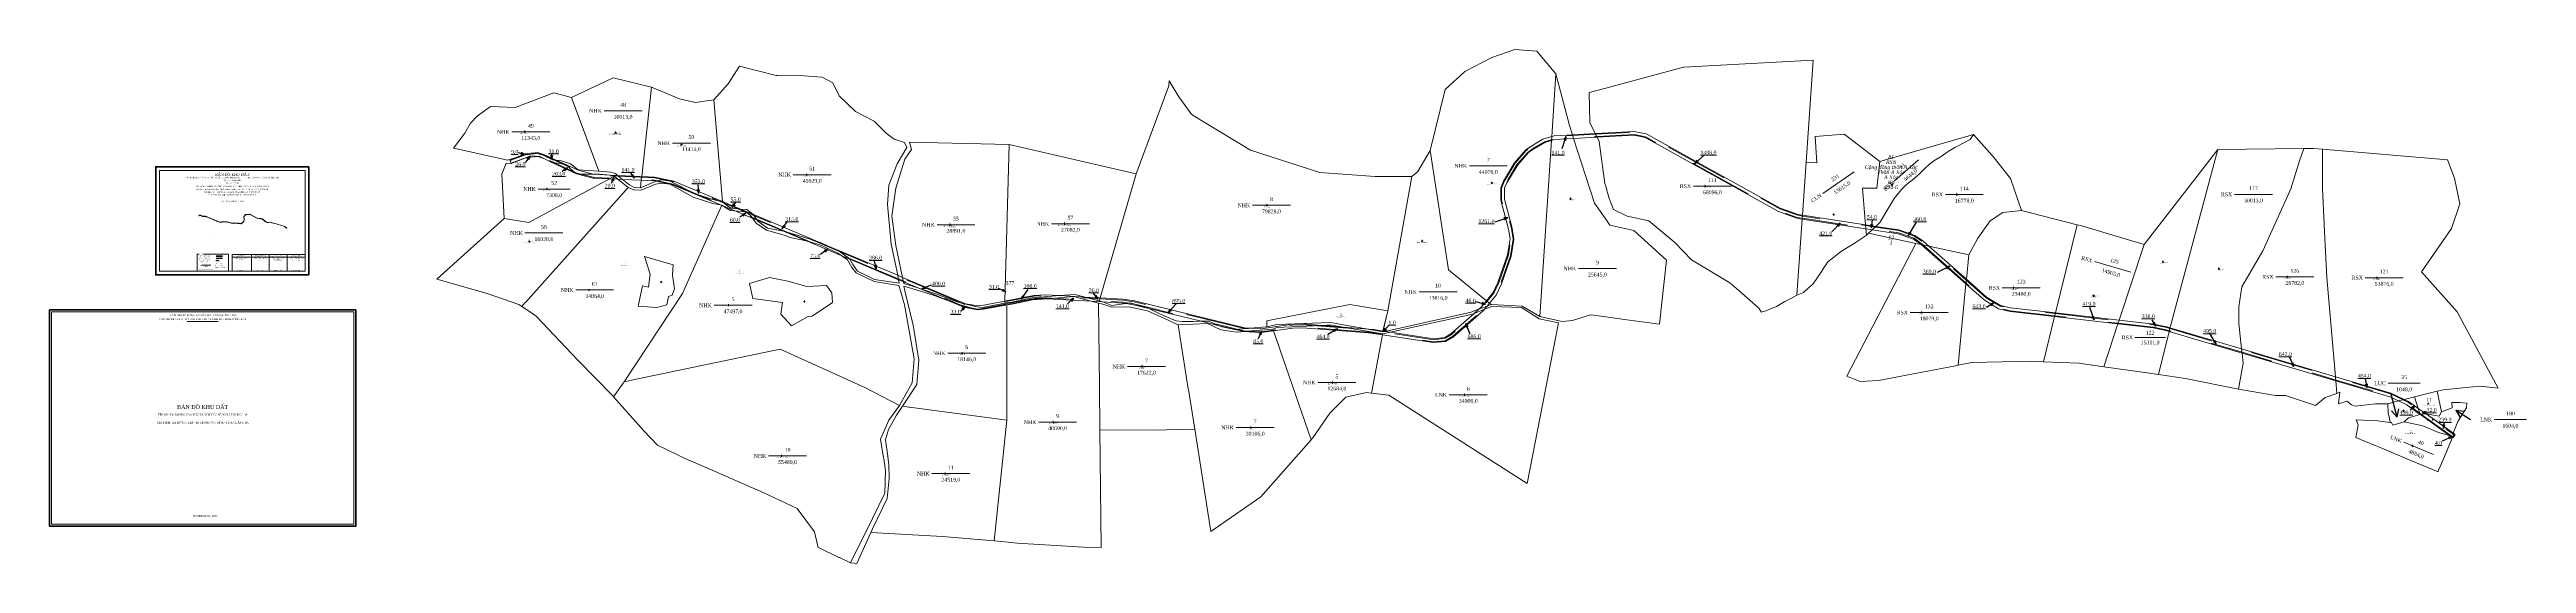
# Model space of a CAD drawing. Header units: metres. Extents: x 108 to 533749, y -130 to 1868317.
# Drawn here: x 530499 to 533749, y 1867642 to 1868317 of the extents above; entities outside this region: 1.
import ezdxf
from ezdxf.enums import TextEntityAlignment as Align

# ---------------------------------------------------------------- set-up
doc = ezdxf.new("R2010")
doc.units = ezdxf.units.M
doc.header["$MEASUREMENT"] = 0
doc.linetypes.add('DGN Style 2', pattern=[138.332291, 82.999375, -55.332917])
doc.linetypes.add('DGN Style 4', pattern=[221.469999, 110.665833, -55.332917, 0.138332, -55.332917])
for name, color, linetype, lineweight in [('Level 1', 7, 'Continuous', 0), ('Level 10', 7, 'Continuous', 0), ('Level 11', 7, 'Continuous', 0), ('Level 13', 7, 'Continuous', 0), ('Level 16', 7, 'Continuous', 0), ('Level 17', 7, 'Continuous', 0), ('Level 18', 7, 'Continuous', 0), ('Level 19', 7, 'Continuous', 0), ('Level 2', 7, 'Continuous', 0), ('Level 28', 7, 'Continuous', 0), ('Level 30', 7, 'Continuous', 0), ('Level 4', 7, 'Continuous', 0), ('Level 5', 7, 'Continuous', 0), ('Level 54', 7, 'Continuous', 0), ('Level 6', 7, 'Continuous', 0)]:
    doc.layers.add(name, color=color, linetype=linetype, lineweight=lineweight)
doc.styles.get("Standard").update_dxf_attribs({"font": 'txt.shx'})
doc.styles.add('Style-Arial', font='arial.ttf')
doc.styles.add('Style-Times New Roman', font='times.ttf')
doc.styles.add('Style-Times New Roman IF', font='timesi.ttf')
doc.dimstyles.get("Standard").update_dxf_attribs({"dimtxt": 0.18, "dimasz": 0.18, "dimexe": 0.18, "dimexo": 0.0625, "dimgap": 0.09, "dimtad": 0, "dimjust": 1, "dimtih": 1, "dimtoh": 1, "dimdec": 4, "dimzin": 3, "dimdsep": 46, "dimtxsty": 'Standard', "dimblk": 'TerminatorClosed_0.3', "dimcen": 0.09, "dimadec": 0, "dimazin": 0, "dimtfac": 1, "dimtdec": 4, "dimtofl": 0, "dimtmove": 0, "dimatfit": 1, "dimldrblk": 'NONE', "dimfxl": 1, "dimfrac": 2, "dimtolj": 1, "dimtzin": 3, "dimarcsym": 0})

# ---------------------------------------------------------------- blocks, each defined once
blk = doc.blocks.new('CENTRD')
at = {"layer": 'Level 11', "linetype": 'Continuous', "lineweight": 0}
h = blk.add_hatch(color=1, dxfattribs=at)
edge = h.paths.add_edge_path()
edge.add_arc((0, 0), 1.5, 0, 360)
at = {"layer": 'Level 11', "color": 1, "linetype": 'Continuous', "lineweight": 0}
for p, q in [((-6, 0), (-12, 0)), ((0, 6), (-6, 0)), ((-6, 0), (0, -6)), ((0, 13), (0, 6)), ((6, 0), (0, 6)), ((0, -6), (6, 0)), ((13, 0), (6, 0)), ((0, -6), (0, -12))]:
    blk.add_line(p, q, dxfattribs=at)
blk = doc.blocks.new('N_THUA')
at = {"layer": 'Level 13', "color": 7, "linetype": 'Continuous', "lineweight": 0}
blk.add_line((-15.3, 0), (34.5, 0), dxfattribs=at)
at = {"layer": 'Level 13', "color": 5, "linetype": 'Continuous', "lineweight": 0, "style": 'Style-Times New Roman'}
blk.add_text('111', height=5, dxfattribs=at).set_placement((9.6, 8), align=Align.MIDDLE_CENTER)
at = {"layer": 'Level 2', "color": 3, "linetype": 'Continuous', "lineweight": 0, "style": 'Style-Times New Roman'}
blk.add_text('RSX', height=5, dxfattribs=at).set_placement((-18.3, 0), align=Align.MIDDLE_RIGHT)
at = {"layer": 'Level 4', "color": 1, "linetype": 'Continuous', "lineweight": 0, "style": 'Style-Times New Roman'}
blk.add_text('68096,0', height=5, dxfattribs=at).set_placement((9.6, -8), align=Align.MIDDLE_CENTER)
blk = doc.blocks.new('N_THUA_1')
at = {"layer": 'Level 13', "color": 7, "linetype": 'Continuous', "lineweight": 0}
blk.add_line((-14.9, 0), (34.9, 0), dxfattribs=at)
at = {"layer": 'Level 13', "color": 5, "linetype": 'Continuous', "lineweight": 0, "style": 'Style-Times New Roman'}
blk.add_text('114', height=5, dxfattribs=at).set_placement((10, 8), align=Align.MIDDLE_CENTER)
at = {"layer": 'Level 2', "color": 3, "linetype": 'Continuous', "lineweight": 0, "style": 'Style-Times New Roman'}
blk.add_text('RSX', height=5, dxfattribs=at).set_placement((-17.9, 0), align=Align.MIDDLE_RIGHT)
at = {"layer": 'Level 4', "color": 1, "linetype": 'Continuous', "lineweight": 0, "style": 'Style-Times New Roman'}
blk.add_text('16778,0', height=5, dxfattribs=at).set_placement((10, -8), align=Align.MIDDLE_CENTER)
blk = doc.blocks.new('N_THUA_2')
at = {"layer": 'Level 13', "color": 7, "linetype": 'Continuous', "lineweight": 0}
blk.add_line((-14.9, 0), (34.9, 0), dxfattribs=at)
at = {"layer": 'Level 13', "color": 5, "linetype": 'Continuous', "lineweight": 0, "style": 'Style-Times New Roman'}
blk.add_text('117', height=5, dxfattribs=at).set_placement((10, 8), align=Align.MIDDLE_CENTER)
at = {"layer": 'Level 2', "color": 3, "linetype": 'Continuous', "lineweight": 0, "style": 'Style-Times New Roman'}
blk.add_text('RSX', height=5, dxfattribs=at).set_placement((-17.9, 0), align=Align.MIDDLE_RIGHT)
at = {"layer": 'Level 4', "color": 1, "linetype": 'Continuous', "lineweight": 0, "style": 'Style-Times New Roman'}
blk.add_text('30013,0', height=5, dxfattribs=at).set_placement((10, -8), align=Align.MIDDLE_CENTER)
blk = doc.blocks.new('N_THUA_3')
at = {"layer": 'Level 13', "color": 7, "linetype": 'Continuous', "lineweight": 0}
blk.add_line((-15.3, 0), (34.5, 0), dxfattribs=at)
at = {"layer": 'Level 13', "color": 5, "linetype": 'Continuous', "lineweight": 0, "style": 'Style-Times New Roman'}
blk.add_text('121', height=5, dxfattribs=at).set_placement((9.6, 8), align=Align.MIDDLE_CENTER)
at = {"layer": 'Level 2', "color": 3, "linetype": 'Continuous', "lineweight": 0, "style": 'Style-Times New Roman'}
blk.add_text('RSX', height=5, dxfattribs=at).set_placement((-18.3, 0), align=Align.MIDDLE_RIGHT)
at = {"layer": 'Level 4', "color": 1, "linetype": 'Continuous', "lineweight": 0, "style": 'Style-Times New Roman'}
blk.add_text('53876,0', height=5, dxfattribs=at).set_placement((9.6, -8), align=Align.MIDDLE_CENTER)
blk = doc.blocks.new('N_THUA_4')
at = {"layer": 'Level 13', "color": 7, "linetype": 'Continuous', "lineweight": 0}
blk.add_line((-11.9, 0), (28, 0), dxfattribs=at)
at = {"layer": 'Level 13', "color": 5, "linetype": 'Continuous', "lineweight": 0, "style": 'Style-Times New Roman'}
blk.add_text('122', height=5, dxfattribs=at).set_placement((8, 6.4), align=Align.MIDDLE_CENTER)
at = {"layer": 'Level 2', "color": 3, "linetype": 'Continuous', "lineweight": 0, "style": 'Style-Times New Roman'}
blk.add_text('RSX', height=5, dxfattribs=at).set_placement((-14.3, 0), align=Align.MIDDLE_RIGHT)
at = {"layer": 'Level 4', "color": 1, "linetype": 'Continuous', "lineweight": 0, "style": 'Style-Times New Roman'}
blk.add_text('15311,0', height=5, dxfattribs=at).set_placement((8, -6.4), align=Align.MIDDLE_CENTER)
blk = doc.blocks.new('N_THUA_5')
at = {"layer": 'Level 13', "color": 7, "linetype": 'Continuous', "lineweight": 0}
blk.add_line((-14.9, 0), (34.9, 0), dxfattribs=at)
at = {"layer": 'Level 13', "color": 5, "linetype": 'Continuous', "lineweight": 0, "style": 'Style-Times New Roman'}
blk.add_text('123', height=5, dxfattribs=at).set_placement((10, 8), align=Align.MIDDLE_CENTER)
at = {"layer": 'Level 2', "color": 3, "linetype": 'Continuous', "lineweight": 0, "style": 'Style-Times New Roman'}
blk.add_text('RSX', height=5, dxfattribs=at).set_placement((-17.9, 0), align=Align.MIDDLE_RIGHT)
at = {"layer": 'Level 4', "color": 1, "linetype": 'Continuous', "lineweight": 0, "style": 'Style-Times New Roman'}
blk.add_text('23480,0', height=5, dxfattribs=at).set_placement((10, -8), align=Align.MIDDLE_CENTER)
blk = doc.blocks.new('N_THUA_6')
at = {"layer": 'Level 13', "color": 7, "linetype": 'Continuous', "lineweight": 0}
blk.add_line((-14.2, 4.2), (33.6, -9.9), dxfattribs=at)
at = {"layer": 'Level 13', "color": 5, "linetype": 'Continuous', "lineweight": 0, "style": 'Style-Times New Roman'}
blk.add_text('125', height=5, rotation=343.6327, dxfattribs=at).set_placement((11.9, 4.8), align=Align.MIDDLE_CENTER)
at = {"layer": 'Level 2', "color": 3, "linetype": 'Continuous', "lineweight": 0, "style": 'Style-Times New Roman'}
blk.add_text('RSX', height=5, rotation=343.6327, dxfattribs=at).set_placement((-17.1, 5), align=Align.MIDDLE_RIGHT)
at = {"layer": 'Level 4', "color": 1, "linetype": 'Continuous', "lineweight": 0, "style": 'Style-Times New Roman'}
blk.add_text('14965,0', height=5, rotation=343.6327, dxfattribs=at).set_placement((7.4, -10.5), align=Align.MIDDLE_CENTER)
blk = doc.blocks.new('N_THUA_7')
at = {"layer": 'Level 13', "color": 7, "linetype": 'Continuous', "lineweight": 0}
blk.add_line((-14.9, 0), (34.9, 0), dxfattribs=at)
at = {"layer": 'Level 13', "color": 5, "linetype": 'Continuous', "lineweight": 0, "style": 'Style-Times New Roman'}
blk.add_text('126', height=5, dxfattribs=at).set_placement((10, 8), align=Align.MIDDLE_CENTER)
at = {"layer": 'Level 2', "color": 3, "linetype": 'Continuous', "lineweight": 0, "style": 'Style-Times New Roman'}
blk.add_text('RSX', height=5, dxfattribs=at).set_placement((-17.9, 0), align=Align.MIDDLE_RIGHT)
at = {"layer": 'Level 4', "color": 1, "linetype": 'Continuous', "lineweight": 0, "style": 'Style-Times New Roman'}
blk.add_text('28782,0', height=5, dxfattribs=at).set_placement((10, -8), align=Align.MIDDLE_CENTER)
blk = doc.blocks.new('N_THUA_8')
at = {"layer": 'Level 13', "color": 7, "linetype": 'Continuous', "lineweight": 0}
blk.add_line((-14.9, 0), (34.9, 0), dxfattribs=at)
at = {"layer": 'Level 13', "color": 5, "linetype": 'Continuous', "lineweight": 0, "style": 'Style-Times New Roman'}
blk.add_text('132', height=5, dxfattribs=at).set_placement((10, 8), align=Align.MIDDLE_CENTER)
at = {"layer": 'Level 2', "color": 3, "linetype": 'Continuous', "lineweight": 0, "style": 'Style-Times New Roman'}
blk.add_text('RSX', height=5, dxfattribs=at).set_placement((-17.9, 0), align=Align.MIDDLE_RIGHT)
at = {"layer": 'Level 4', "color": 1, "linetype": 'Continuous', "lineweight": 0, "style": 'Style-Times New Roman'}
blk.add_text('18079,0', height=5, dxfattribs=at).set_placement((10, -8), align=Align.MIDDLE_CENTER)
blk = doc.blocks.new('N_THUA_9')
at = {"layer": 'Level 13', "color": 7, "linetype": 'Continuous', "lineweight": 0}
blk.add_line((-14, -9.6), (27.1, 18.6), dxfattribs=at)
at = {"layer": 'Level 13', "color": 5, "linetype": 'Continuous', "lineweight": 0, "style": 'Style-Times New Roman'}
blk.add_text('231', height=5, rotation=34.3655, dxfattribs=at).set_placement((2.1, 11.1), align=Align.MIDDLE_CENTER)
at = {"layer": 'Level 2', "color": 3, "linetype": 'Continuous', "lineweight": 0, "style": 'Style-Times New Roman'}
blk.add_text('CLN', height=5, rotation=34.3655, dxfattribs=at).set_placement((-16.4, -11.2), align=Align.MIDDLE_RIGHT)
at = {"layer": 'Level 4', "color": 1, "linetype": 'Continuous', "lineweight": 0, "style": 'Style-Times New Roman'}
blk.add_text('13615,0', height=5, rotation=34.3655, dxfattribs=at).set_placement((11.1, -2.1), align=Align.MIDDLE_CENTER)
blk = doc.blocks.new('N_THUA_10')
at = {"layer": 'Level 13', "color": 7, "linetype": 'Continuous', "lineweight": 0}
blk.add_line((-19, 0), (30.9, 0), dxfattribs=at)
at = {"layer": 'Level 13', "color": 5, "linetype": 'Continuous', "lineweight": 0, "style": 'Style-Times New Roman'}
blk.add_text('5', height=5, dxfattribs=at).set_placement((5.9, 8), align=Align.MIDDLE_CENTER)
at = {"layer": 'Level 2', "color": 3, "linetype": 'Continuous', "lineweight": 0, "style": 'Style-Times New Roman'}
blk.add_text('NHK', height=5, dxfattribs=at).set_placement((-22, 0), align=Align.MIDDLE_RIGHT)
at = {"layer": 'Level 4', "color": 1, "linetype": 'Continuous', "lineweight": 0, "style": 'Style-Times New Roman'}
blk.add_text('47497,0', height=5, dxfattribs=at).set_placement((5.9, -8), align=Align.MIDDLE_CENTER)
blk = doc.blocks.new('N_THUA_11')
at = {"layer": 'Level 13', "color": 7, "linetype": 'Continuous', "lineweight": 0}
blk.add_line((-17, 0), (32.8, 0), dxfattribs=at)
at = {"layer": 'Level 13', "color": 5, "linetype": 'Continuous', "lineweight": 0, "style": 'Style-Times New Roman'}
blk.add_text('48', height=5, dxfattribs=at).set_placement((7.9, 8), align=Align.MIDDLE_CENTER)
at = {"layer": 'Level 2', "color": 3, "linetype": 'Continuous', "lineweight": 0, "style": 'Style-Times New Roman'}
blk.add_text('NHK', height=5, dxfattribs=at).set_placement((-20, 0), align=Align.MIDDLE_RIGHT)
at = {"layer": 'Level 4', "color": 1, "linetype": 'Continuous', "lineweight": 0, "style": 'Style-Times New Roman'}
blk.add_text('10013,0', height=5, dxfattribs=at).set_placement((7.9, -8), align=Align.MIDDLE_CENTER)
blk = doc.blocks.new('N_THUA_12')
at = {"layer": 'Level 13', "color": 7, "linetype": 'Continuous', "lineweight": 0}
blk.add_line((-17, 0), (32.8, 0), dxfattribs=at)
at = {"layer": 'Level 13', "color": 5, "linetype": 'Continuous', "lineweight": 0, "style": 'Style-Times New Roman'}
blk.add_text('49', height=5, dxfattribs=at).set_placement((7.9, 8), align=Align.MIDDLE_CENTER)
at = {"layer": 'Level 2', "color": 3, "linetype": 'Continuous', "lineweight": 0, "style": 'Style-Times New Roman'}
blk.add_text('NHK', height=5, dxfattribs=at).set_placement((-20, 0), align=Align.MIDDLE_RIGHT)
at = {"layer": 'Level 4', "color": 1, "linetype": 'Continuous', "lineweight": 0, "style": 'Style-Times New Roman'}
blk.add_text('11343,0', height=5, dxfattribs=at).set_placement((7.9, -8), align=Align.MIDDLE_CENTER)
blk = doc.blocks.new('N_THUA_13')
at = {"layer": 'Level 13', "color": 7, "linetype": 'Continuous', "lineweight": 0}
blk.add_line((-17.1, 0), (32.8, 0), dxfattribs=at)
at = {"layer": 'Level 13', "color": 5, "linetype": 'Continuous', "lineweight": 0, "style": 'Style-Times New Roman'}
blk.add_text('50', height=5, dxfattribs=at).set_placement((7.8, 8), align=Align.MIDDLE_CENTER)
at = {"layer": 'Level 2', "color": 3, "linetype": 'Continuous', "lineweight": 0, "style": 'Style-Times New Roman'}
blk.add_text('NHK', height=5, dxfattribs=at).set_placement((-20.1, 0), align=Align.MIDDLE_RIGHT)
at = {"layer": 'Level 4', "color": 1, "linetype": 'Continuous', "lineweight": 0, "style": 'Style-Times New Roman'}
blk.add_text('11414,0', height=5, dxfattribs=at).set_placement((7.8, -8), align=Align.MIDDLE_CENTER)
blk = doc.blocks.new('N_THUA_14')
at = {"layer": 'Level 13', "color": 7, "linetype": 'Continuous', "lineweight": 0}
blk.add_line((-17.5, 0), (32.3, 0), dxfattribs=at)
at = {"layer": 'Level 13', "color": 5, "linetype": 'Continuous', "lineweight": 0, "style": 'Style-Times New Roman'}
blk.add_text('51', height=5, dxfattribs=at).set_placement((7.4, 8), align=Align.MIDDLE_CENTER)
at = {"layer": 'Level 2', "color": 3, "linetype": 'Continuous', "lineweight": 0, "style": 'Style-Times New Roman'}
blk.add_text('NHK', height=5, dxfattribs=at).set_placement((-20.5, 0), align=Align.MIDDLE_RIGHT)
at = {"layer": 'Level 4', "color": 1, "linetype": 'Continuous', "lineweight": 0, "style": 'Style-Times New Roman'}
blk.add_text('45929,0', height=5, dxfattribs=at).set_placement((7.4, -8), align=Align.MIDDLE_CENTER)
blk = doc.blocks.new('N_THUA_15')
at = {"layer": 'Level 13', "color": 7, "linetype": 'Continuous', "lineweight": 0}
blk.add_line((-11.2, 0), (30.8, 0), dxfattribs=at)
at = {"layer": 'Level 13', "color": 5, "linetype": 'Continuous', "lineweight": 0, "style": 'Style-Times New Roman'}
blk.add_text('52', height=5, dxfattribs=at).set_placement((9.8, 8), align=Align.MIDDLE_CENTER)
at = {"layer": 'Level 2', "color": 3, "linetype": 'Continuous', "lineweight": 0, "style": 'Style-Times New Roman'}
blk.add_text('NHK', height=5, dxfattribs=at).set_placement((-14.2, 0), align=Align.MIDDLE_RIGHT)
at = {"layer": 'Level 4', "color": 1, "linetype": 'Continuous', "lineweight": 0, "style": 'Style-Times New Roman'}
blk.add_text('7308,0', height=5, dxfattribs=at).set_placement((9.8, -8), align=Align.MIDDLE_CENTER)
blk = doc.blocks.new('N_THUA_16')
at = {"layer": 'Level 13', "color": 7, "linetype": 'Continuous', "lineweight": 0}
blk.add_line((-17, 0), (32.8, 0), dxfattribs=at)
at = {"layer": 'Level 13', "color": 5, "linetype": 'Continuous', "lineweight": 0, "style": 'Style-Times New Roman'}
blk.add_text('55', height=5, dxfattribs=at).set_placement((7.9, 8), align=Align.MIDDLE_CENTER)
at = {"layer": 'Level 2', "color": 3, "linetype": 'Continuous', "lineweight": 0, "style": 'Style-Times New Roman'}
blk.add_text('NHK', height=5, dxfattribs=at).set_placement((-20, 0), align=Align.MIDDLE_RIGHT)
at = {"layer": 'Level 4', "color": 1, "linetype": 'Continuous', "lineweight": 0, "style": 'Style-Times New Roman'}
blk.add_text('28891,0', height=5, dxfattribs=at).set_placement((7.9, -8), align=Align.MIDDLE_CENTER)
blk = doc.blocks.new('N_THUA_17')
at = {"layer": 'Level 13', "color": 7, "linetype": 'Continuous', "lineweight": 0}
blk.add_line((-17, 0), (32.8, 0), dxfattribs=at)
at = {"layer": 'Level 13', "color": 5, "linetype": 'Continuous', "lineweight": 0, "style": 'Style-Times New Roman'}
blk.add_text('57', height=5, dxfattribs=at).set_placement((7.9, 8), align=Align.MIDDLE_CENTER)
at = {"layer": 'Level 2', "color": 3, "linetype": 'Continuous', "lineweight": 0, "style": 'Style-Times New Roman'}
blk.add_text('NHK', height=5, dxfattribs=at).set_placement((-20, 0), align=Align.MIDDLE_RIGHT)
at = {"layer": 'Level 4', "color": 1, "linetype": 'Continuous', "lineweight": 0, "style": 'Style-Times New Roman'}
blk.add_text('27082,0', height=5, dxfattribs=at).set_placement((7.9, -8), align=Align.MIDDLE_CENTER)
blk = doc.blocks.new('N_THUA_18')
at = {"layer": 'Level 13', "color": 7, "linetype": 'Continuous', "lineweight": 0}
blk.add_line((-17, 0), (32.8, 0), dxfattribs=at)
at = {"layer": 'Level 13', "color": 5, "linetype": 'Continuous', "lineweight": 0, "style": 'Style-Times New Roman'}
blk.add_text('58', height=5, dxfattribs=at).set_placement((7.9, 8), align=Align.MIDDLE_CENTER)
at = {"layer": 'Level 2', "color": 3, "linetype": 'Continuous', "lineweight": 0, "style": 'Style-Times New Roman'}
blk.add_text('NHK', height=5, dxfattribs=at).set_placement((-20, 0), align=Align.MIDDLE_RIGHT)
at = {"layer": 'Level 4', "color": 1, "linetype": 'Continuous', "lineweight": 0, "style": 'Style-Times New Roman'}
blk.add_text('16028,0', height=5, dxfattribs=at).set_placement((7.9, -8), align=Align.MIDDLE_CENTER)
blk = doc.blocks.new('N_THUA_19')
at = {"layer": 'Level 13', "color": 7, "linetype": 'Continuous', "lineweight": 0}
blk.add_line((-17.5, 0), (32.3, 0), dxfattribs=at)
at = {"layer": 'Level 13', "color": 5, "linetype": 'Continuous', "lineweight": 0, "style": 'Style-Times New Roman'}
blk.add_text('61', height=5, dxfattribs=at).set_placement((7.4, 8), align=Align.MIDDLE_CENTER)
at = {"layer": 'Level 2', "color": 3, "linetype": 'Continuous', "lineweight": 0, "style": 'Style-Times New Roman'}
blk.add_text('NHK', height=5, dxfattribs=at).set_placement((-20.5, 0), align=Align.MIDDLE_RIGHT)
at = {"layer": 'Level 4', "color": 1, "linetype": 'Continuous', "lineweight": 0, "style": 'Style-Times New Roman'}
blk.add_text('34864,0', height=5, dxfattribs=at).set_placement((7.4, -8), align=Align.MIDDLE_CENTER)
blk = doc.blocks.new('N_THUA_20')
at = {"layer": 'Level 13', "color": 7, "linetype": 'Continuous', "lineweight": 0}
blk.add_line((-19, 0), (30.8, 0), dxfattribs=at)
at = {"layer": 'Level 13', "color": 5, "linetype": 'Continuous', "lineweight": 0, "style": 'Style-Times New Roman'}
blk.add_text('7', height=5, dxfattribs=at).set_placement((5.9, 8), align=Align.MIDDLE_CENTER)
at = {"layer": 'Level 2', "color": 3, "linetype": 'Continuous', "lineweight": 0, "style": 'Style-Times New Roman'}
blk.add_text('NHK', height=5, dxfattribs=at).set_placement((-22, 0), align=Align.MIDDLE_RIGHT)
at = {"layer": 'Level 4', "color": 1, "linetype": 'Continuous', "lineweight": 0, "style": 'Style-Times New Roman'}
blk.add_text('44076,0', height=5, dxfattribs=at).set_placement((5.9, -8), align=Align.MIDDLE_CENTER)
blk = doc.blocks.new('N_THUA_21')
at = {"layer": 'Level 13', "color": 7, "linetype": 'Continuous', "lineweight": 0}
blk.add_line((-19, 0), (30.8, 0), dxfattribs=at)
at = {"layer": 'Level 13', "color": 5, "linetype": 'Continuous', "lineweight": 0, "style": 'Style-Times New Roman'}
blk.add_text('8', height=5, dxfattribs=at).set_placement((5.9, 8), align=Align.MIDDLE_CENTER)
at = {"layer": 'Level 2', "color": 3, "linetype": 'Continuous', "lineweight": 0, "style": 'Style-Times New Roman'}
blk.add_text('NHK', height=5, dxfattribs=at).set_placement((-22, 0), align=Align.MIDDLE_RIGHT)
at = {"layer": 'Level 4', "color": 1, "linetype": 'Continuous', "lineweight": 0, "style": 'Style-Times New Roman'}
blk.add_text('79828,0', height=5, dxfattribs=at).set_placement((5.9, -8), align=Align.MIDDLE_CENTER)
blk = doc.blocks.new('N_THUA_22')
at = {"layer": 'Level 13', "color": 7, "linetype": 'Continuous', "lineweight": 0}
blk.add_line((-19, 0), (30.8, 0), dxfattribs=at)
at = {"layer": 'Level 13', "color": 5, "linetype": 'Continuous', "lineweight": 0, "style": 'Style-Times New Roman'}
blk.add_text('9', height=5, dxfattribs=at).set_placement((5.9, 8), align=Align.MIDDLE_CENTER)
at = {"layer": 'Level 2', "color": 3, "linetype": 'Continuous', "lineweight": 0, "style": 'Style-Times New Roman'}
blk.add_text('NHK', height=5, dxfattribs=at).set_placement((-22, 0), align=Align.MIDDLE_RIGHT)
at = {"layer": 'Level 4', "color": 1, "linetype": 'Continuous', "lineweight": 0, "style": 'Style-Times New Roman'}
blk.add_text('25645,0', height=5, dxfattribs=at).set_placement((5.9, -8), align=Align.MIDDLE_CENTER)
blk = doc.blocks.new('N_THUA_23')
at = {"layer": 'Level 13', "color": 7, "linetype": 'Continuous', "lineweight": 0}
blk.add_line((-17.1, 0), (32.8, 0), dxfattribs=at)
at = {"layer": 'Level 13', "color": 5, "linetype": 'Continuous', "lineweight": 0, "style": 'Style-Times New Roman'}
blk.add_text('10', height=5, dxfattribs=at).set_placement((7.8, 8), align=Align.MIDDLE_CENTER)
at = {"layer": 'Level 2', "color": 3, "linetype": 'Continuous', "lineweight": 0, "style": 'Style-Times New Roman'}
blk.add_text('NHK', height=5, dxfattribs=at).set_placement((-20.1, 0), align=Align.MIDDLE_RIGHT)
at = {"layer": 'Level 4', "color": 1, "linetype": 'Continuous', "lineweight": 0, "style": 'Style-Times New Roman'}
blk.add_text('13816,0', height=5, dxfattribs=at).set_placement((7.8, -8), align=Align.MIDDLE_CENTER)
blk = doc.blocks.new('N_THUA_24')
at = {"layer": 'Level 13', "color": 7, "linetype": 'Continuous', "lineweight": 0}
blk.add_line((-19, 0), (30.8, 0), dxfattribs=at)
at = {"layer": 'Level 13', "color": 5, "linetype": 'Continuous', "lineweight": 0, "style": 'Style-Times New Roman'}
blk.add_text('6', height=5, dxfattribs=at).set_placement((5.9, 8), align=Align.MIDDLE_CENTER)
at = {"layer": 'Level 2', "color": 3, "linetype": 'Continuous', "lineweight": 0, "style": 'Style-Times New Roman'}
blk.add_text('NHK', height=5, dxfattribs=at).set_placement((-22, 0), align=Align.MIDDLE_RIGHT)
at = {"layer": 'Level 4', "color": 1, "linetype": 'Continuous', "lineweight": 0, "style": 'Style-Times New Roman'}
blk.add_text('18146,0', height=5, dxfattribs=at).set_placement((5.9, -8), align=Align.MIDDLE_CENTER)
blk = doc.blocks.new('N_THUA_25')
at = {"layer": 'Level 13', "color": 7, "linetype": 'Continuous', "lineweight": 0}
blk.add_line((-19, 0), (30.8, 0), dxfattribs=at)
at = {"layer": 'Level 13', "color": 5, "linetype": 'Continuous', "lineweight": 0, "style": 'Style-Times New Roman'}
blk.add_text('7', height=5, dxfattribs=at).set_placement((5.9, 8), align=Align.MIDDLE_CENTER)
at = {"layer": 'Level 2', "color": 3, "linetype": 'Continuous', "lineweight": 0, "style": 'Style-Times New Roman'}
blk.add_text('NHK', height=5, dxfattribs=at).set_placement((-22, 0), align=Align.MIDDLE_RIGHT)
at = {"layer": 'Level 4', "color": 1, "linetype": 'Continuous', "lineweight": 0, "style": 'Style-Times New Roman'}
blk.add_text('17622,0', height=5, dxfattribs=at).set_placement((5.9, -8), align=Align.MIDDLE_CENTER)
blk = doc.blocks.new('N_THUA_26')
at = {"layer": 'Level 13', "color": 7, "linetype": 'Continuous', "lineweight": 0}
blk.add_line((-19, 0), (30.8, 0), dxfattribs=at)
at = {"layer": 'Level 13', "color": 5, "linetype": 'Continuous', "lineweight": 0, "style": 'Style-Times New Roman'}
blk.add_text('9', height=5, dxfattribs=at).set_placement((5.9, 8), align=Align.MIDDLE_CENTER)
at = {"layer": 'Level 2', "color": 3, "linetype": 'Continuous', "lineweight": 0, "style": 'Style-Times New Roman'}
blk.add_text('NHK', height=5, dxfattribs=at).set_placement((-22, 0), align=Align.MIDDLE_RIGHT)
at = {"layer": 'Level 4', "color": 1, "linetype": 'Continuous', "lineweight": 0, "style": 'Style-Times New Roman'}
blk.add_text('40690,0', height=5, dxfattribs=at).set_placement((5.9, -8), align=Align.MIDDLE_CENTER)
blk = doc.blocks.new('N_THUA_27')
at = {"layer": 'Level 13', "color": 7, "linetype": 'Continuous', "lineweight": 0}
blk.add_line((-17.1, 0), (32.8, 0), dxfattribs=at)
at = {"layer": 'Level 13', "color": 5, "linetype": 'Continuous', "lineweight": 0, "style": 'Style-Times New Roman'}
blk.add_text('10', height=5, dxfattribs=at).set_placement((7.8, 8), align=Align.MIDDLE_CENTER)
at = {"layer": 'Level 2', "color": 3, "linetype": 'Continuous', "lineweight": 0, "style": 'Style-Times New Roman'}
blk.add_text('NHK', height=5, dxfattribs=at).set_placement((-20.1, 0), align=Align.MIDDLE_RIGHT)
at = {"layer": 'Level 4', "color": 1, "linetype": 'Continuous', "lineweight": 0, "style": 'Style-Times New Roman'}
blk.add_text('55489,0', height=5, dxfattribs=at).set_placement((7.8, -8), align=Align.MIDDLE_CENTER)
blk = doc.blocks.new('N_THUA_28')
at = {"layer": 'Level 13', "color": 7, "linetype": 'Continuous', "lineweight": 0}
blk.add_line((-17.5, 0), (32.3, 0), dxfattribs=at)
at = {"layer": 'Level 13', "color": 5, "linetype": 'Continuous', "lineweight": 0, "style": 'Style-Times New Roman'}
blk.add_text('11', height=5, dxfattribs=at).set_placement((7.4, 8), align=Align.MIDDLE_CENTER)
at = {"layer": 'Level 2', "color": 3, "linetype": 'Continuous', "lineweight": 0, "style": 'Style-Times New Roman'}
blk.add_text('NHK', height=5, dxfattribs=at).set_placement((-20.5, 0), align=Align.MIDDLE_RIGHT)
at = {"layer": 'Level 4', "color": 1, "linetype": 'Continuous', "lineweight": 0, "style": 'Style-Times New Roman'}
blk.add_text('24519,0', height=5, dxfattribs=at).set_placement((7.4, -8), align=Align.MIDDLE_CENTER)
blk = doc.blocks.new('N_THUA_29')
at = {"layer": 'Level 13', "color": 7, "linetype": 'Continuous', "lineweight": 0}
blk.add_line((-19, 0), (30.9, 0), dxfattribs=at)
at = {"layer": 'Level 13', "color": 5, "linetype": 'Continuous', "lineweight": 0, "style": 'Style-Times New Roman'}
blk.add_text('5', height=5, dxfattribs=at).set_placement((5.9, 8), align=Align.MIDDLE_CENTER)
at = {"layer": 'Level 2', "color": 3, "linetype": 'Continuous', "lineweight": 0, "style": 'Style-Times New Roman'}
blk.add_text('NHK', height=5, dxfattribs=at).set_placement((-22, 0), align=Align.MIDDLE_RIGHT)
at = {"layer": 'Level 4', "color": 1, "linetype": 'Continuous', "lineweight": 0, "style": 'Style-Times New Roman'}
blk.add_text('12684,0', height=5, dxfattribs=at).set_placement((5.9, -8), align=Align.MIDDLE_CENTER)
blk = doc.blocks.new('N_THUA_30')
at = {"layer": 'Level 13', "color": 7, "linetype": 'Continuous', "lineweight": 0}
blk.add_line((-20.1, 0), (29.7, 0), dxfattribs=at)
at = {"layer": 'Level 13', "color": 5, "linetype": 'Continuous', "lineweight": 0, "style": 'Style-Times New Roman'}
blk.add_text('6', height=5, dxfattribs=at).set_placement((4.8, 8), align=Align.MIDDLE_CENTER)
at = {"layer": 'Level 2', "color": 3, "linetype": 'Continuous', "lineweight": 0, "style": 'Style-Times New Roman'}
blk.add_text('LNK', height=5, dxfattribs=at).set_placement((-23.1, 0), align=Align.MIDDLE_RIGHT)
at = {"layer": 'Level 4', "color": 1, "linetype": 'Continuous', "lineweight": 0, "style": 'Style-Times New Roman'}
blk.add_text('34909,0', height=5, dxfattribs=at).set_placement((4.8, -8), align=Align.MIDDLE_CENTER)
blk = doc.blocks.new('N_THUA_31')
at = {"layer": 'Level 13', "color": 7, "linetype": 'Continuous', "lineweight": 0}
blk.add_line((-19, 0), (30.8, 0), dxfattribs=at)
at = {"layer": 'Level 13', "color": 5, "linetype": 'Continuous', "lineweight": 0, "style": 'Style-Times New Roman'}
blk.add_text('7', height=5, dxfattribs=at).set_placement((5.9, 8), align=Align.MIDDLE_CENTER)
at = {"layer": 'Level 2', "color": 3, "linetype": 'Continuous', "lineweight": 0, "style": 'Style-Times New Roman'}
blk.add_text('NHK', height=5, dxfattribs=at).set_placement((-22, 0), align=Align.MIDDLE_RIGHT)
at = {"layer": 'Level 4', "color": 1, "linetype": 'Continuous', "lineweight": 0, "style": 'Style-Times New Roman'}
blk.add_text('30106,0', height=5, dxfattribs=at).set_placement((5.9, -8), align=Align.MIDDLE_CENTER)
blk = doc.blocks.new('N_THUA_32')
at = {"layer": 'Level 13', "color": 7, "linetype": 'Continuous', "lineweight": 0}
blk.add_line((-11.4, 4.7), (27.4, -11.3), dxfattribs=at)
at = {"layer": 'Level 13', "color": 5, "linetype": 'Continuous', "lineweight": 0, "style": 'Style-Times New Roman'}
blk.add_text('40', height=5, rotation=337.5794, dxfattribs=at).set_placement((11, 4.1), align=Align.MIDDLE_CENTER)
at = {"layer": 'Level 2', "color": 3, "linetype": 'Continuous', "lineweight": 0, "style": 'Style-Times New Roman'}
blk.add_text('LNK', height=5, rotation=337.5794, dxfattribs=at).set_placement((-14.2, 5.9), align=Align.MIDDLE_RIGHT)
at = {"layer": 'Level 4', "color": 1, "linetype": 'Continuous', "lineweight": 0, "style": 'Style-Times New Roman'}
blk.add_text('4884,0', height=5, rotation=337.5794, dxfattribs=at).set_placement((4.9, -10.7), align=Align.MIDDLE_CENTER)
blk = doc.blocks.new('N_THUA_33')
at = {"layer": 'Level 13', "color": 7, "linetype": 'Continuous', "lineweight": 0}
blk.add_line((0, 0), (42, 0), dxfattribs=at)
at = {"layer": 'Level 13', "color": 5, "linetype": 'Continuous', "lineweight": 0, "style": 'Style-Times New Roman'}
blk.add_text('180', height=5, dxfattribs=at).set_placement((21, 8), align=Align.MIDDLE_CENTER)
at = {"layer": 'Level 2', "color": 3, "linetype": 'Continuous', "lineweight": 0, "style": 'Style-Times New Roman'}
blk.add_text('LNK', height=5, dxfattribs=at).set_placement((-3, 0), align=Align.MIDDLE_RIGHT)
at = {"layer": 'Level 4', "color": 1, "linetype": 'Continuous', "lineweight": 0, "style": 'Style-Times New Roman'}
blk.add_text('1604,0', height=5, dxfattribs=at).set_placement((21, -8), align=Align.MIDDLE_CENTER)
blk = doc.blocks.new('TerminatorClosed_0.3')
at = {"color": 0, "linetype": 'ByBlock', "lineweight": -2}
for p, q in [((0, 0), (-1, 0.17)), ((-1, 0.17), (-1, -0.17)), ((0, 0), (-1, 0)), ((0, 0), (-1, -0.17))]:
    blk.add_line(p, q, dxfattribs=at)
blk = doc.blocks.new('TerminatorOpen')
at = {"color": 0, "linetype": 'ByBlock', "lineweight": -2}
for q in [(-1, 0.5), (-1, 0), (-1, -0.5)]:
    blk.add_line((0, 0), q, dxfattribs=at)
blk = doc.blocks.new('N_THUA_34')
at = {"layer": 'Level 13', "color": 7, "linetype": 'Continuous', "lineweight": 0}
blk.add_line((0, 0), (42, 0), dxfattribs=at)
at = {"layer": 'Level 13', "color": 5, "linetype": 'Continuous', "lineweight": 0, "style": 'Style-Times New Roman'}
blk.add_text('25', height=5, dxfattribs=at).set_placement((21, 8), align=Align.MIDDLE_CENTER)
at = {"layer": 'Level 2', "color": 3, "linetype": 'Continuous', "lineweight": 0, "style": 'Style-Times New Roman'}
blk.add_text('LUC', height=5, dxfattribs=at).set_placement((-3, 0), align=Align.MIDDLE_RIGHT)
at = {"layer": 'Level 4', "color": 1, "linetype": 'Continuous', "lineweight": 0, "style": 'Style-Times New Roman'}
blk.add_text('1048,0', height=5, dxfattribs=at).set_placement((21, -8), align=Align.MIDDLE_CENTER)
blk = doc.blocks.new('TerminatorOpen_0.5')
at = {"color": 0, "linetype": 'ByBlock', "lineweight": -2}
for q in [(-1, 0.25), (-1, 0), (-1, -0.25)]:
    blk.add_line((0, 0), q, dxfattribs=at)
blk = doc.blocks.new('N_THUA_36')
at = {"layer": 'Level 19', "color": 250, "linetype": 'Continuous', "lineweight": 0}
blk.add_line((-23, 0), (34, 0), dxfattribs=at)
at = {"layer": 'Level 19', "color": 250, "linetype": 'Continuous', "lineweight": 0, "style": 'Style-Arial'}
blk.add_text('RSX', height=4.27, dxfattribs=at).set_placement((-26, 0), align=Align.MIDDLE_RIGHT)
for s, p in [('80', (6, 8)), ('949229,0', (6, -8))]:
    blk.add_text(s, height=4.27, dxfattribs=at).set_placement(p, align=Align.MIDDLE_CENTER)
blk = doc.blocks.new('N_THUA_37')
at = {"layer": 'Level 13', "color": 7, "linetype": 'Continuous', "lineweight": 0}
blk.add_line((-6.8, -5.9), (24.9, 21.7), dxfattribs=at)
at = {"layer": 'Level 13', "color": 5, "linetype": 'Continuous', "lineweight": 0, "style": 'Style-Times New Roman'}
blk.add_text('81', height=5, rotation=41.1489, dxfattribs=at).set_placement((3.8, 13.9), align=Align.MIDDLE_CENTER)
at = {"layer": 'Level 2', "color": 3, "linetype": 'Continuous', "lineweight": 0, "style": 'Style-Times New Roman'}
blk.add_text('RSX', height=5, rotation=41.1489, dxfattribs=at).set_placement((-9.1, -7.9), align=Align.MIDDLE_RIGHT)
at = {"layer": 'Level 4', "color": 1, "linetype": 'Continuous', "lineweight": 0, "style": 'Style-Times New Roman'}
blk.add_text('4844,0', height=5, rotation=41.1489, dxfattribs=at).set_placement((14.3, 1.9), align=Align.MIDDLE_CENTER)
blk = doc.blocks.new('N_THUA_35')
at = {"layer": 'Level 13', "color": 5, "linetype": 'Continuous', "lineweight": 0, "style": 'Style-Arial'}
blk.add_text('11', height=10, dxfattribs=at).set_placement((0, 50), align=Align.MIDDLE_CENTER)
at = {"layer": 'Level 2', "color": 3, "linetype": 'Continuous', "lineweight": 0, "style": 'Style-Arial'}
blk.add_text('LUC', height=10, dxfattribs=at).set_placement((0, -50), align=Align.MIDDLE_CENTER)
at = {"layer": 'Level 4', "color": 1, "linetype": 'Continuous', "lineweight": 0, "style": 'Style-Arial'}
blk.add_text('816,0', height=10, dxfattribs=at).set_placement((0, 0), align=Align.MIDDLE_CENTER)

msp = doc.modelspace()

# ---------------------------------------------------------------- linework, layer by layer
at = {"layer": 'Level 1', "color": 7, "linetype": 'Continuous', "lineweight": 13}
msp.add_line((530679.7, 1867959.9), (530720.5, 1867959.9), dxfattribs=at)
at = {"layer": 'Level 1', "color": 7, "linetype": 'Continuous', "lineweight": 53, "flags": 128}
msp.add_lwpolyline([(530901, 1867975), (530499.2, 1867975), (530499.2, 1867690.8), (530901, 1867690.8), (530901, 1867975)], dxfattribs=at)
at = {"layer": 'Level 1', "color": 7, "linetype": 'Continuous', "lineweight": 0, "flags": 128}
msp.add_lwpolyline([(530898.6, 1867972.6), (530501.6, 1867972.6), (530501.6, 1867693.3), (530898.6, 1867693.3), (530898.6, 1867972.6)], dxfattribs=at)
at = {"layer": 'Level 10', "color": 7, "linetype": 'Continuous', "lineweight": 0}
for p, q in [((531184.1, 1868254.1), (531219.9, 1868157.5)), ((532901, 1868170), (533023.6, 1868205.7)), ((531758.5, 1868192.5), (531925.2, 1868153.7)), ((533247.8, 1868061.2), (533344.3, 1868185.9)), ((533344.3, 1868185.9), (533457, 1868187)), ((532255.2, 1867973.9), (532286.7, 1868150.2)), ((533086.7, 1868105.8), (533159.6, 1868086.9)), ((532883.4, 1868073.3), (532886, 1868075.8)), ((532886, 1868075.8), (532947.9, 1868062.5)), ((531239.3, 1867860.7), (531253, 1867880.6)), ((533602.5, 1867861), (533632.3, 1867868.1)), ((533632.3, 1867868.1), (533637.7, 1867841)), ((531738.8, 1867671.4), (531755.2, 1867830.1))]:
    msp.add_line(p, q, dxfattribs=at)
at = {"layer": 'Level 10', "color": 250, "linetype": 'Continuous', "lineweight": 0}
msp.add_line((533609.9, 1867837.4), (533610.3, 1867837.4), dxfattribs=at)
at = {"layer": 'Level 10', "color": 7, "linetype": 'Continuous', "lineweight": 0, "flags": 128}
for points in [[(531382, 1868116.9), (531389.1, 1868111.2), (531393.5, 1868108.6), (531405.7, 1868107.5), (531414.1, 1868106.8), (531418.1, 1868104.1), (531421.8, 1868100.7), (531422.3, 1868100.2), (531427.7, 1868092.8), (531428.4, 1868091.8), (531441.1, 1868082.6), (531462.3, 1868078.3), (531465.7, 1868077.5), (531472.7, 1868075.3), (531495.8, 1868068.5), (531507.9, 1868064.4), (531511.7, 1868063.2), (531520.2, 1868059.3), (531535.5, 1868052.2), (531548.6, 1868042.7), (531549.2, 1868041.6), (531553.4, 1868034.8), (531559.5, 1868025.9), (531581.7, 1868015.2), (531614.2, 1868010.3), (531613.3, 1868014.6), (531612.1, 1868020.5), (531603.7, 1868061.6), (531598.6, 1868113.7), (531600.4, 1868138.8), (531611.6, 1868167.1), (531624.1, 1868188.5), (531621.2, 1868195), (531607.5, 1868199.4), (531596.8, 1868207.1), (531581.1, 1868223.2), (531556.8, 1868235.8), (531535.3, 1868256.5), (531527.2, 1868273.5), (531512.9, 1868280.7), (531489.5, 1868282.5), (531454.4, 1868282.9), (531452.5, 1868282.9), (531404.6, 1868295.2), (531389.7, 1868272), (531371, 1868251.1)], [(532310.6, 1868184.5), (532330.6, 1868264.6), (532356.5, 1868288.2), (532391.5, 1868306.9), (532421.9, 1868317.2), (532450.8, 1868315.1), (532475.8, 1868285.3)], [(532804.2, 1868169.2), (532813.4, 1868303.2), (532643.2, 1868294.2), (532541.1, 1868266.6)], [(531184.1, 1868254.1), (531161.1, 1868260.4), (531110.3, 1868241), (531078, 1868242.5), (531060.4, 1868229.4), (531051.7, 1868220.3), (531043.9, 1868207.4), (531029.4, 1868187.7), (531033.4, 1868186.6), (531100.2, 1868171.9), (531110.3, 1868175), (531128.6, 1868180.5), (531130.6, 1868181.1), (531132.6, 1868180.9), (531143.3, 1868180.2), (531159.2, 1868172.4), (531164, 1868171.8), (531171, 1868171), (531182.8, 1868167.1), (531192.7, 1868159), (531219.9, 1868157.5)], [(531184.1, 1868254.1), (531238.6, 1868280.1), (531289.2, 1868267.7)], [(531274.5, 1868135.6), (531275.6, 1868145.3), (531276.2, 1868150.3), (531289.2, 1868267.7)], [(531289.2, 1868267.7), (531325.6, 1868252.2), (531346.6, 1868247.6), (531371, 1868251.1)], [(531925.2, 1868153.7), (531968, 1868269.5), (531968.4, 1868275.9), (531981.2, 1868255.1), (531997, 1868232.5), (532000, 1868230.7), (532074.9, 1868184.9), (532166.1, 1868155.6), (532238.6, 1868150.2), (532286.7, 1868150.2)], [(532454.7, 1867966.4), (532470, 1868197.7), (532470.3, 1868202.9), (532475.8, 1868285.3)], [(532475.8, 1868285.3), (532493.8, 1868217.4), (532497.5, 1868205.2), (532499, 1868200.2), (532503.6, 1868185.3), (532526.5, 1868115.4), (532541.1, 1868094.1)], [(532541.1, 1868137.5), (532540.1, 1868141.1), (532532.6, 1868196.5), (532529.9, 1868201.9), (532527.5, 1868206.8), (532520.3, 1868221.1), (532519.4, 1868260.8), (532541.1, 1868266.6)], [(531371, 1868251.1), (531382, 1868117.5), (531382, 1868116.9)], [(531752.5, 1867983.9), (531723.6, 1867978.3), (531716.5, 1867978.9), (531697.5, 1867983.6), (531688.9, 1867986.1), (531662.3, 1867996.1), (531650.3, 1868000), (531639.7, 1868003.4), (531620.3, 1868009.7), (531619.9, 1868011.8), (531618.6, 1868017.8), (531609.7, 1868059.6), (531604.3, 1868098.2), (531609.6, 1868135.2), (531621.4, 1868173.3), (531630.2, 1868186), (531627.7, 1868195.4), (531758.5, 1868192.5)], [(532804.2, 1868169.2), (532818, 1868168.4), (532816, 1868203), (532854, 1868206), (532865, 1868197.6), (532901, 1868170)], [(532886, 1868075.8), (532890.8, 1868080.4), (532895.4, 1868084.8), (532900.7, 1868089.9), (532911.7, 1868108.1), (532919.7, 1868121.4), (532929.1, 1868133.1), (532936, 1868140), (532945.4, 1868147.1), (532952.7, 1868153.7), (532958.8, 1868159.8), (532966.4, 1868167), (532971.7, 1868170.8), (532981.3, 1868176.7), (532990.3, 1868183.1), (532999.3, 1868188.3), (533012.6, 1868195.5), (533019.5, 1868198.9), (533023.6, 1868205.7)], [(533023.6, 1868205.7), (533048.4, 1868177.8), (533050.8, 1868174.9), (533072.1, 1868147.8), (533086.7, 1868105.8)], [(531095.6, 1868095.2), (531092.8, 1868153.3), (531098.5, 1868168), (531104.3, 1868167.6), (531104.7, 1868167.8), (531130.7, 1868177.7), (531142.6, 1868176.4), (531150.2, 1868172.7), (531157.7, 1868169), (531158.4, 1868168.9), (531170.5, 1868167.2), (531179.8, 1868163.6), (531188.6, 1868155.2), (531193.4, 1868153.5), (531212.5, 1868153.5), (531220.8, 1868153.5), (531234.3, 1868152.3), (531234.9, 1868152.2), (531240.1, 1868150.6)], [(531752.5, 1867983.9), (531752.6, 1867986.6), (531758.5, 1868192.5)], [(532286.7, 1868150.2), (532294.6, 1868156.9), (532310.6, 1868184.5)], [(532310.6, 1868184.5), (532335, 1868027.7), (532384.7, 1867987), (532388.6, 1867983.9), (532390.9, 1867982)], [(532792.1, 1867994.5), (532799, 1868094.4), (532799.3, 1868099.4), (532804.2, 1868169.2)], [(532883.4, 1868073.3), (532882.6, 1868081.7), (532882.2, 1868086.8), (532878.1, 1868135), (532897, 1868135), (532901, 1868170)], [(533266.6, 1867890), (533280.4, 1867946.7), (533281.5, 1867951.6), (533282.1, 1867953.8), (533344.3, 1868185.9)], [(533371.5, 1867870.8), (533377.8, 1867905.2), (533376.1, 1867918.4), (533375.9, 1867920.4), (533375.5, 1867923.7), (533372.1, 1867957.3), (533372.1, 1867979), (533375.9, 1868005.5), (533403.3, 1868052.8), (533440.2, 1868134.1), (533451.5, 1868171), (533457, 1868187)], [(533457, 1868187), (533470.1, 1868187.1), (533481.7, 1868186.1)], [(533632.3, 1867868.1), (533640.5, 1867870.2), (533670.4, 1867873.2), (533688.7, 1867875), (533712.1, 1867872.3), (533658.5, 1867972.7), (533611.6, 1868025.1), (533651.1, 1868082.1), (533662.1, 1868114.3), (533654.8, 1868148.3), (533645.6, 1868172.2), (533481.7, 1868186.1)], [(533481.7, 1868186.1), (533481.7, 1868134.1), (533484.6, 1868068.9), (533487.4, 1868017.8), (533498.8, 1867887.3), (533499.2, 1867881.9), (533500.7, 1867865.4)], [(531095.6, 1868095.2), (531128.3, 1868090.1), (531234, 1868147.3), (531240.1, 1868150.6)], [(531118.9, 1867979.6), (531123, 1867984.2), (531123.6, 1867984.8), (531258.3, 1868135.9)], [(531219.9, 1868157.5), (531235.8, 1868155.9), (531241.7, 1868154.1), (531244.5, 1868151.8), (531251.1, 1868146.5), (531260, 1868139.2), (531266.4, 1868135.7), (531274.5, 1868135.6)], [(531240.1, 1868150.6), (531244.8, 1868146.8), (531258.3, 1868135.9)], [(531258.3, 1868135.9), (531265.9, 1868132.6), (531275.5, 1868132.3), (531294.5, 1868140.2), (531302.7, 1868141.6), (531313, 1868140.4), (531343.8, 1868123.3), (531369.6, 1868114.9), (531381.3, 1868112.5)], [(531274.5, 1868135.6), (531294, 1868143.7), (531295.2, 1868144), (531302.3, 1868145.8), (531313.5, 1868144.3), (531346.5, 1868127.6), (531371.1, 1868119.6), (531382, 1868116.9)], [(531876.6, 1867987.1), (531877.6, 1867990.8), (531925.2, 1868153.7)], [(532541.1, 1868137.5), (532545.2, 1868122.6), (532551.5, 1868107.1), (532569.5, 1868098.2), (532597.6, 1868092.1), (532631.9, 1868063.6), (532653.6, 1868041), (532704.1, 1868010.4), (532716.1, 1868000), (532741.7, 1867977.8), (532745.7, 1867971.9), (532747.9, 1867972.9), (532751.8, 1867973.9), (532758.2, 1867976.8), (532765.4, 1867979.7), (532776.3, 1867985.9), (532783.9, 1867990.2), (532792.1, 1867994.5)], [(531253, 1867880.6), (531329.9, 1867996.6), (531381.3, 1868112.5)], [(531614.3, 1867849.6), (531631.3, 1867879.1), (531633.8, 1867910.9), (531625.9, 1867955.2), (531621.1, 1867981.9), (531615.8, 1868000), (531613.7, 1868007.1), (531581.4, 1868012.2), (531557.4, 1868023.8), (531552.1, 1868030.7), (531546.2, 1868041), (531533.7, 1868049.7), (531511.2, 1868060), (531494.1, 1868065.4), (531470.8, 1868070.2), (531463.2, 1868073.4), (531440.1, 1868079.8), (531426.4, 1868089.2), (531419.5, 1868098.5), (531416.4, 1868101.3), (531412.9, 1868103.7), (531392.9, 1868105.7), (531387.3, 1868108.9), (531381.3, 1868112.5)], [(533017.5, 1868047.5), (533029.3, 1868069.4), (533045.7, 1868092.2), (533062.1, 1868103.1), (533086.7, 1868105.8)], [(531095.6, 1868095.2), (531007.5, 1868015.6), (531073.5, 1867996.8), (531114.8, 1867982.3), (531118.9, 1867979.6)], [(532541.1, 1868094.1), (532546.4, 1868086.4), (532578, 1868079.2), (532620.8, 1868040.6), (532611.7, 1867956.5), (532565.9, 1867962.6), (532541.1, 1867965.8)], [(532792.1, 1867994.5), (532800.7, 1867998), (532807.4, 1868004.1), (532813.5, 1868009.4), (532819.2, 1868017.8), (532832.8, 1868038.3), (532850.7, 1868052.3), (532868.5, 1868063.3), (532882.9, 1868072.8), (532883.4, 1868073.3)], [(533115.6, 1867906.9), (533130.1, 1867966.2), (533131.3, 1867971.1), (533159.6, 1868086.9)], [(533159.6, 1868086.9), (533164.1, 1868085.8), (533247.8, 1868061.2)], [(531319.1, 1868002.6), (531316.1, 1867994.4), (531311.4, 1867992.8), (531309.2, 1867981.5), (531296, 1867978.1), (531271.7, 1867980.1), (531277.1, 1868006.7), (531284.9, 1868004.7), (531287.4, 1868022.1), (531279.8, 1868045.3), (531317.3, 1868034.4), (531316.4, 1868020.7), (531319.1, 1868002.6)], [(532947.9, 1868062.5), (532857.5, 1867887.8), (532875.2, 1867881), (532898.9, 1867882.1), (533000, 1867901.6), (533003.8, 1867902.4)], [(532947.9, 1868062.5), (532955.1, 1868060.9), (532965.1, 1868058.8), (533017.5, 1868047.5)], [(533003.8, 1867902.4), (533013.9, 1868009.1), (533014.4, 1868015.3), (533017.5, 1868047.5)], [(533194.6, 1867900.3), (533213.2, 1867956.6), (533214.8, 1867961.5), (533247.8, 1868061.2)], [(531526.4, 1867984.7), (531499.9, 1867967), (531494.8, 1867966.3), (531472.6, 1867954.2), (531458.8, 1867969.3), (531461.1, 1867984.8), (531421.9, 1867990.1), (531417.8, 1868009.6), (531444.1, 1868017.5), (531467.9, 1868012.6), (531492.7, 1868005.6), (531518.5, 1868007.2), (531525.8, 1867997.4), (531526.4, 1867984.7)], [(531618.2, 1867848.5), (531637, 1867877.2), (531639.8, 1867909.2), (531632.2, 1867955), (531621.5, 1868000), (531620, 1868006.2), (531640.5, 1868000), (531661.2, 1867993.7), (531679.9, 1867986.5), (531688, 1867983.4), (531717.6, 1867975.3), (531720.4, 1867975.6), (531724.9, 1867976), (531753.5, 1867981.3), (531754.3, 1867981.5), (531755.2, 1867981.6)], [(531118.9, 1867979.6), (531128.9, 1867972.8), (531137.9, 1867966.7), (531192.4, 1867908.9), (531237.8, 1867862.5), (531239.3, 1867860.7)], [(531752.5, 1867983.9), (531753.5, 1867984.1), (531754.3, 1867984.2), (531761.4, 1867985.1), (531788.6, 1867991.1), (531824.4, 1867993.8), (531844.6, 1867995.4), (531858.1, 1867991.9), (531876.6, 1867987.1)], [(531755.2, 1867981.6), (531761.7, 1867982.5), (531789.1, 1867988.4), (531807.6, 1867989.8), (531844.1, 1867992.5), (531847.4, 1867991.5), (531866.1, 1867986.4), (531875.7, 1867983.8)], [(531755.2, 1867830.1), (531755.2, 1867879.3), (531755.2, 1867880.2), (531755.2, 1867981.6)], [(531875.7, 1867983.8), (531881.4, 1867982.7), (531892.9, 1867978.5), (531915.2, 1867979), (531939.8, 1867973.7), (531961.4, 1867964.3), (531980.2, 1867955.5)], [(531875.7, 1867983.8), (531876.8, 1867875.7), (531876.8, 1867874.8), (531877.4, 1867817.6)], [(531876.6, 1867987.1), (531881, 1867985.6), (531882.3, 1867985.1), (531893.3, 1867980.8), (531911.6, 1867983.4), (531917.1, 1867984.2), (531939.9, 1867977.8), (531941.5, 1867977), (531962.5, 1867966.9), (531977.5, 1867960.9), (531986, 1867959.8), (532000, 1867960), (532010.3, 1867960.2), (532020, 1867960.3), (532034, 1867954.3), (532038, 1867952.6), (532054.2, 1867949.1), (532054.9, 1867949.2), (532074.3, 1867951), (532096.6, 1867953), (532096.5, 1867960.8), (532205.5, 1867982), (532255.2, 1867973.9)], [(532248.3, 1867943.4), (532258.6, 1867945.7), (532366.3, 1867969.6), (532368.6, 1867970.5), (532379.1, 1867974.8), (532382, 1867975.9), (532391.8, 1867979.7), (532430.7, 1867978.2), (532453.9, 1867963.4), (532479.3, 1867958), (532437.9, 1867747.1), (532256.5, 1867862.8), (532233.8, 1867865.7)], [(532255.2, 1867973.9), (532248.8, 1867947.2), (532248.5, 1867946.2), (532251.4, 1867946.8), (532364.5, 1867972.2), (532375.2, 1867976.3), (532378.2, 1867977.4), (532385.4, 1867980), (532390.9, 1867982)], [(532390.9, 1867982), (532431.7, 1867979.8), (532454.7, 1867966.4)], [(532454.7, 1867966.4), (532480.1, 1867960.6), (532484.1, 1867960), (532497.4, 1867961.1), (532521.1, 1867968.4), (532541.1, 1867965.8)], [(531980.2, 1867955.5), (531986.2, 1867956), (532000, 1867956.4), (532018.5, 1867957), (532036.1, 1867949), (532053.7, 1867946.2), (532058.8, 1867945.9), (532065.9, 1867946.5), (532104.4, 1867949.9)], [(531980.2, 1867955.5), (531993.4, 1867871.4), (531993.6, 1867870.5), (532001.8, 1867818.2)], [(532104.4, 1867949.9), (532109.8, 1867951.9), (532168.3, 1867954.6), (532175.8, 1867955), (532181.3, 1867955.1), (532196.7, 1867952.4), (532248.3, 1867943.4)], [(532104.4, 1867949.9), (532105.2, 1867947.6), (532154.6, 1867804.3)], [(532233.8, 1867865.7), (532248.1, 1867942.3), (532248.3, 1867943.4)], [(531253, 1867880.6), (531259.5, 1867882), (531260.6, 1867882.2), (531457.9, 1867923.5), (531569.2, 1867872.9), (531614.3, 1867849.6)], [(533003.8, 1867902.4), (533021.7, 1867905.8), (533100, 1867907.6), (533115.6, 1867906.9)], [(533115.6, 1867906.9), (533161.9, 1867904.9), (533194.6, 1867900.3)], [(533194.6, 1867900.3), (533257.8, 1867891.3), (533266.6, 1867890)], [(533266.6, 1867890), (533302, 1867884.7), (533371.5, 1867870.8)], [(533371.5, 1867870.8), (533371.6, 1867870.8), (533420, 1867862.5), (533433.3, 1867862.7), (533472.5, 1867849.6), (533485.3, 1867859.9), (533500.7, 1867865.4)], [(531239.3, 1867860.7), (531254.1, 1867844.1), (531278.9, 1867816), (531296.8, 1867797.1), (531334.8, 1867779.1), (531358.5, 1867768.7), (531435.6, 1867734.9), (531480.1, 1867714.1), (531503, 1867683.4), (531507.2, 1867664.7), (531507.5, 1867663.3)], [(531550.1, 1867642.6), (531578.9, 1867701.1), (531595.2, 1867734.4), (531596.3, 1867763.8), (531593.7, 1867779.8), (531593.6, 1867780.6), (531589.7, 1867805.1), (531600.6, 1867830.2), (531614.3, 1867849.6)], [(531576.7, 1867682.6), (531578.9, 1867687.5), (531598.4, 1867727.3), (531601.1, 1867753.4), (531600.4, 1867771.9), (531599.1, 1867782), (531599, 1867782.8), (531596.2, 1867804.2), (531600.2, 1867817.7), (531610.5, 1867836.6), (531618.2, 1867848.5)], [(531618.2, 1867848.5), (531626.7, 1867847.4), (531627.6, 1867847.2), (531755.2, 1867830.1)], [(532154.6, 1867804.3), (532156.9, 1867806.8), (532179.1, 1867839.5), (532200.2, 1867860.2), (532227.1, 1867866.6), (532233.8, 1867865.7)], [(533500.7, 1867865.4), (533504.6, 1867866.9), (533502.6, 1867851.5), (533513.8, 1867855.2), (533519.7, 1867850.1), (533524.6, 1867848.7), (533551.3, 1867851.5), (533567.4, 1867851.8)], [(533567.4, 1867851.8), (533581.4, 1867855.5), (533588.9, 1867857.4), (533602.5, 1867861)], [(533567.4, 1867851.8), (533567.7, 1867839.5), (533569, 1867834.4), (533570.6, 1867827.2)], [(533588.7, 1867827.8), (533594.6, 1867833.1), (533609.9, 1867837.4)], [(533602.5, 1867861), (533607.3, 1867845.6), (533609.8, 1867837.7), (533609.9, 1867837.4)], [(533610.3, 1867837.4), (533616.7, 1867838.4), (533617.7, 1867838.3), (533634.6, 1867835.4), (533637.7, 1867841)], [(533637.7, 1867841), (533652, 1867846.3), (533651.6, 1867853.2), (533661.8, 1867853.3), (533671.1, 1867852.4), (533670.6, 1867846.4), (533659.5, 1867829.3), (533653.8, 1867814.4), (533654.3, 1867812.1), (533654.5, 1867811.3), (533652.9, 1867809)], [(531738.8, 1867671.4), (531756.9, 1867669.8), (531768.8, 1867668.7), (531856.3, 1867663.5), (531879, 1867662.8), (531877.4, 1867817.6)], [(531877.4, 1867817.6), (531946, 1867817.2), (532001.8, 1867818.2)], [(532001.8, 1867818.2), (532023, 1867683.9), (532088.7, 1867729.6), (532154.6, 1867804.3)], [(533570.6, 1867827.2), (533553.8, 1867829.3), (533525.9, 1867830.8), (533528.3, 1867824), (533525.4, 1867807.2), (533551, 1867796.9), (533559.4, 1867793.3), (533592.4, 1867779.4), (533633.5, 1867762.1), (533633.9, 1867765), (533635.5, 1867768.1), (533652.2, 1867807.5), (533652.9, 1867809)], [(533570.6, 1867827.2), (533572.2, 1867827.1), (533574, 1867823.6), (533588.7, 1867827.8)], [(533588.7, 1867827.8), (533613.2, 1867822.5), (533633.9, 1867814), (533648.4, 1867810.2), (533652.9, 1867809)], [(531576.7, 1867682.6), (531670.7, 1867677.5), (531738.8, 1867671.4)], [(531507.5, 1867663.3), (531535, 1867649.9), (531535.8, 1867649.6), (531550.1, 1867642.6)]]:
    msp.add_lwpolyline(points, dxfattribs=at)
at = {"layer": 'Level 10', "color": 7, "lineweight": 0, "flags": 128}
msp.add_lwpolyline([(531550.1, 1867642.6), (531555.2, 1867642.1), (531558.6, 1867641.8), (531576.7, 1867682.6)], dxfattribs=at)
at = {"layer": 'Level 19', "color": 5, "linetype": 'Continuous', "lineweight": 0}
for p, q in [((530714.7, 1868075.4), (530714.8, 1868075.4)), ((530724.6, 1868090.6), (530724.7, 1868090.6)), ((530724.6, 1868090.4), (530724.7, 1868090.4))]:
    msp.add_line(p, q, dxfattribs=at)
at = {"layer": 'Level 19', "color": 250, "linetype": 'Continuous', "lineweight": 0}
for p, q in [((530693, 1868048.1), (530695.4, 1868048.1)), ((530693, 1868026.1), (530693, 1868048.1)), ((530701.3, 1868048.1), (530734, 1868048.1)), ((530734, 1868026.1), (530734, 1868048.1)), ((530834.5, 1868044.2), (530834.5, 1868047.9)), ((530738.7, 1868026), (530764, 1868026)), ((530764, 1868026), (530787.5, 1868026)), ((530787.5, 1868026), (530811, 1868026)), ((530811, 1868026), (530834.5, 1868026))]:
    msp.add_line(p, q, dxfattribs=at)
at = {"layer": 'Level 19', "color": 250, "lineweight": 13}
msp.add_line((530717.6, 1868046.2), (530726.1, 1868046.2), dxfattribs=at)
at = {"layer": 'Level 19', "color": 250, "linetype": 'DGN Style 2', "lineweight": 13}
msp.add_line((530717.6, 1868044.8), (530726.1, 1868044.8), dxfattribs=at)
at = {"layer": 'Level 19', "color": 250, "linetype": 'DGN Style 4', "lineweight": 0}
msp.add_line((530717.6, 1868042.4), (530726.1, 1868042.4), dxfattribs=at)
at = {"layer": 'Level 19', "color": 250}
for p, q in [((530738.7, 1868044.2), (530764, 1868044.2)), ((530738.7, 1868026), (530738.7, 1868044.2)), ((530764, 1868047.9), (530787.5, 1868047.9)), ((530764, 1868044.2), (530764, 1868047.9)), ((530764, 1868044.2), (530787.5, 1868044.2)), ((530764, 1868026), (530764, 1868044.2)), ((530787.5, 1868047.9), (530811, 1868047.9)), ((530787.5, 1868044.2), (530787.5, 1868047.9)), ((530787.5, 1868044.2), (530811, 1868044.2)), ((530787.5, 1868026), (530787.5, 1868044.2)), ((530811, 1868047.9), (530834.5, 1868047.9)), ((530811, 1868044.2), (530811, 1868047.9)), ((530811, 1868044.2), (530834.5, 1868044.2)), ((530811, 1868026), (530811, 1868044.2)), ((530834.5, 1868026), (530834.5, 1868044.2))]:
    msp.add_line(p, q, dxfattribs=at)
at = {"layer": 'Level 19', "color": 250, "linetype": 'Continuous', "lineweight": 40, "flags": 128}
msp.add_lwpolyline([(530839.4, 1868163.2), (530638.5, 1868163.2), (530638.5, 1868021.1), (530839.4, 1868021.1), (530839.4, 1868163.2)], dxfattribs=at)
at = {"layer": 'Level 19', "color": 250, "linetype": 'Continuous', "lineweight": 0, "flags": 128}
msp.add_lwpolyline([(530834.5, 1868047.9), (530834.5, 1868158.3), (530643.4, 1868158.3), (530643.4, 1868026), (530738.7, 1868026)], dxfattribs=at)
at = {"layer": 'Level 19', "color": 5, "linetype": 'Continuous', "lineweight": 0, "flags": 128}
for points in [[(530724.6, 1868090.4), (530723.3, 1868090.1), (530723.1, 1868090.1), (530723, 1868090.1), (530722.2, 1868090.2), (530721.3, 1868090.6), (530719.5, 1868091.4), (530718.6, 1868091.8), (530718.3, 1868091.9), (530715.4, 1868093.1), (530711.5, 1868094.8), (530709.9, 1868095.4), (530705, 1868097.5), (530704.9, 1868097.5), (530703.9, 1868097.7), (530703.8, 1868097.7), (530703, 1868097.8), (530701.9, 1868097.8), (530701.6, 1868097.9), (530701.1, 1868097.9), (530700.2, 1868097.9), (530700.2, 1868097.9), (530699.2, 1868098.2), (530697.7, 1868098.9), (530697.3, 1868099), (530697.2, 1868099.1), (530696.9, 1868099.2), (530696.2, 1868099.1), (530695.3, 1868098.8), (530695.3, 1868098.8), (530695.2, 1868099), (530695.5, 1868099.1), (530696.1, 1868099.4), (530696.4, 1868099.4), (530696.6, 1868099.4), (530696.9, 1868099.4), (530697.3, 1868099.3), (530698, 1868099), (530699.3, 1868098.4), (530700.2, 1868098.2), (530700.2, 1868098.1), (530700.2, 1868098.1), (530701.2, 1868098.1), (530701.6, 1868098.1), (530703, 1868098), (530703.8, 1868098), (530704.9, 1868097.7), (530705.1, 1868097.7), (530707.8, 1868096.5), (530708.9, 1868096.1), (530709.6, 1868095.8), (530713.5, 1868094.1), (530714.1, 1868093.9), (530718.2, 1868092.1), (530718.5, 1868092), (530722.2, 1868090.5), (530723, 1868090.3), (530723.2, 1868090.3), (530724.6, 1868090.6), (530724.6, 1868090.6)], [(530724.7, 1868090.4), (530726.4, 1868090.7), (530727, 1868090.8), (530727.1, 1868090.8), (530729.7, 1868090.6), (530730.4, 1868090.6), (530731.6, 1868090.5), (530731.8, 1868090.5), (530732.2, 1868090.4), (530733.1, 1868090.2), (530736.2, 1868089.4), (530737.3, 1868089.2), (530738.3, 1868088.9), (530738.7, 1868088.8), (530738.8, 1868088.8), (530739.8, 1868088.7), (530739.8, 1868088.7), (530740.5, 1868088.8), (530741.7, 1868089), (530742.2, 1868089), (530746.2, 1868088.7), (530746.4, 1868088.7), (530747, 1868088.6), (530750, 1868088.1), (530750.7, 1868088.2), (530751.2, 1868088.5), (530753, 1868090.1), (530753, 1868090.1), (530753.2, 1868090.3), (530753.3, 1868090.5), (530753.7, 1868091), (530754.1, 1868091.6), (530754.6, 1868093.3), (530754.8, 1868094.3), (530754.7, 1868094.9), (530754.2, 1868096.7), (530754.2, 1868097.3), (530754.4, 1868097.6), (530755, 1868098.7), (530755.7, 1868099.4), (530755.9, 1868099.6), (530756.6, 1868100), (530757, 1868100.2), (530757.2, 1868100.2), (530758.3, 1868100.3), (530759.7, 1868100.3), (530761.9, 1868100.5), (530762.6, 1868100.3), (530762.6, 1868100.3), (530770.5, 1868095.9), (530771.6, 1868095.5), (530771.7, 1868095.5), (530771.9, 1868095.5), (530775.7, 1868094.9), (530776, 1868094.9), (530777.6, 1868094.6), (530778.5, 1868094.3), (530778.9, 1868094), (530779, 1868094), (530781.6, 1868091.6), (530782.7, 1868090.7), (530783.5, 1868090.2), (530784.2, 1868090), (530786.9, 1868089.7), (530790.6, 1868089.3), (530792.7, 1868089), (530793.5, 1868088.9), (530793.7, 1868088.8), (530798, 1868087.5), (530803.6, 1868085.9), (530806.7, 1868084.9), (530807.3, 1868084.7), (530807.8, 1868084.4), (530807.8, 1868084.4), (530808.6, 1868083.9), (530808.6, 1868083.9), (530810.3, 1868082.6), (530810.5, 1868082.5), (530810.5, 1868082.5), (530810.6, 1868082.7), (530810.6, 1868082.7), (530808.9, 1868083.9), (530808.4, 1868084.2), (530807.9, 1868084.6), (530807.9, 1868084.7), (530807.6, 1868084.8), (530806.8, 1868085.1), (530803.5, 1868086.1), (530798, 1868087.8), (530793.7, 1868089), (530793.5, 1868089.1), (530792.8, 1868089.2), (530790.7, 1868089.5), (530786.9, 1868089.9), (530784.3, 1868090.2), (530783.7, 1868090.4), (530782.8, 1868090.9), (530781.6, 1868091.9), (530779.4, 1868093.9), (530779.1, 1868094.2), (530778.6, 1868094.5), (530777.6, 1868094.8), (530776.3, 1868095.1), (530775.7, 1868095.1), (530771.9, 1868095.7), (530771.8, 1868095.7), (530771.6, 1868095.8), (530770.6, 1868096.1), (530762.7, 1868100.5), (530762.6, 1868100.5), (530761.9, 1868100.7), (530759.6, 1868100.6), (530758.3, 1868100.5), (530757.2, 1868100.4), (530757, 1868100.4), (530756.5, 1868100.2), (530755.8, 1868099.8), (530755.5, 1868099.6), (530754.8, 1868098.8), (530754.2, 1868097.7), (530754, 1868097.3), (530754, 1868096.6), (530754.5, 1868094.9), (530754.6, 1868094.3), (530754.4, 1868093.4), (530753.8, 1868091.7), (530753.6, 1868091.1), (530753.2, 1868090.6), (530752.9, 1868090.2), (530752.7, 1868090.1), (530752.4, 1868089.9), (530751, 1868088.7), (530750.7, 1868088.4), (530750, 1868088.4), (530747.5, 1868088.8), (530747.1, 1868088.8), (530747, 1868088.8), (530746.5, 1868088.9), (530746.2, 1868088.9), (530744.7, 1868089.1), (530743.4, 1868089.2), (530742.3, 1868089.3), (530741.6, 1868089.2), (530739.8, 1868089), (530739.8, 1868089), (530739.1, 1868089), (530738.8, 1868089), (530732.3, 1868090.6), (530731.6, 1868090.7), (530730.2, 1868090.8), (530729.4, 1868090.8), (530727.8, 1868090.9), (530727, 1868091), (530726.3, 1868090.9), (530724.7, 1868090.6)]]:
    msp.add_lwpolyline(points, dxfattribs=at)
at = {"layer": 'Level 19', "color": 250, "flags": 128}
msp.add_lwpolyline([(530738.7, 1868044.2), (530738.7, 1868047.9), (530764, 1868047.9)], dxfattribs=at)
at = {"layer": 'Level 2', "color": 250, "linetype": 'Continuous', "lineweight": 0, "flags": 128}
msp.add_lwpolyline([(532096.6, 1867953), (532109.5, 1867955.9), (532180.1, 1867958.3), (532248.5, 1867946.2), (532255.2, 1867973.9), (532205.5, 1867982), (532096.5, 1867960.8), (532096.6, 1867953)], close=True, dxfattribs=at)
at = {"layer": 'Level 30', "color": 5, "linetype": 'Continuous', "lineweight": 0}
for p, q in [((531753.5, 1867986.7), (531754.3, 1867986.9)), ((531753.5, 1867981.6), (531754.3, 1867981.8)), ((531535, 1867649.9), (531535.8, 1867649.6))]:
    msp.add_line(p, q, dxfattribs=at)
at = {"layer": 'Level 30', "color": 5, "linetype": 'Continuous', "lineweight": 0, "flags": 128}
for points in [[(531754.3, 1867981.8), (531791.7, 1867989), (531805.8, 1867989.9), (531807.6, 1867989.8), (531866.1, 1867986.4), (531881, 1867985.6), (531907.5, 1867984), (531911.6, 1867983.4), (531921.5, 1867981.9), (531941.5, 1867977), (532010.3, 1867960.2), (532034, 1867954.3), (532054.9, 1867949.2), (532065.9, 1867946.5), (532065.9, 1867946.5), (532088.1, 1867945.2), (532089.6, 1867945.3), (532105.2, 1867947.6), (532130.7, 1867951.2), (532143.2, 1867951.6), (532230.1, 1867944.8), (532235.9, 1867944.2), (532248.1, 1867942.3), (532314.8, 1867932), (532330.8, 1867933.5), (532341.3, 1867939.7), (532381.1, 1867974.8), (532382, 1867975.9), (532385.4, 1867980), (532388.6, 1867983.9), (532397.5, 1867994.5), (532404.5, 1868009.5), (532417.1, 1868045.7), (532420.6, 1868067.7), (532418.5, 1868082.4), (532408.4, 1868120.6), (532408.5, 1868135.3), (532411.3, 1868141.8), (532425.7, 1868165.8), (532439.8, 1868181.8), (532445.5, 1868185.6), (532461.1, 1868195), (532470, 1868197.7), (532473.7, 1868198.9), (532499, 1868200.2), (532529.9, 1868201.9), (532578.7, 1868204.5), (532593.1, 1868201.4), (532593.6, 1868201.1), (532767.7, 1868104.4), (532791.8, 1868095.6), (532795.4, 1868094.9), (532799, 1868094.4), (532882.6, 1868081.7), (532890.8, 1868080.4), (532925.1, 1868075.2), (532945.2, 1868068.2), (532954.5, 1868061.5), (532955.1, 1868060.9), (533013.9, 1868009.1), (533037.6, 1867988.2), (533056.7, 1867976.6), (533071.8, 1867972.9), (533130.1, 1867966.2), (533213.2, 1867956.6), (533259.7, 1867951.3), (533276.2, 1867947.9), (533280.4, 1867946.7), (533376.1, 1867918.4), (533499.2, 1867881.9), (533569.9, 1867861), (533581.4, 1867855.5), (533592.2, 1867850.3), (533592.9, 1867849.8), (533609.8, 1867837.7), (533610.3, 1867837.4), (533648.4, 1867810.2), (533652.2, 1867807.5), (533652.9, 1867807), (533655.8, 1867811), (533654.3, 1867812.1), (533617.7, 1867838.3), (533607.3, 1867845.6), (533595.8, 1867853.9), (533594.4, 1867854.8), (533588.9, 1867857.4), (533571.3, 1867865.8), (533498.8, 1867887.3), (533375.5, 1867923.7), (533281.5, 1867951.6), (533277.6, 1867952.7), (533260.3, 1867956.3), (533214.8, 1867961.5), (533131.3, 1867971.1), (533072.4, 1867977.9), (533059.3, 1867981), (533040.9, 1867991.9), (533014.4, 1868015.3), (532965.1, 1868058.8), (532957.8, 1868065.3), (532946.9, 1868073), (532925.8, 1868080.2), (532895.4, 1868084.8), (532882.2, 1868086.8), (532799.3, 1868099.4), (532796.2, 1868099.9), (532793.5, 1868100.3), (532770.2, 1868108.7), (532596, 1868205.5), (532594.2, 1868206.4), (532578.5, 1868209.5), (532527.5, 1868206.8), (532497.5, 1868205.2), (532473.5, 1868203.9), (532470.3, 1868202.9), (532458.5, 1868199.3), (532442.9, 1868189.9), (532436, 1868185.1), (532421.4, 1868168.4), (532407.1, 1868144.4), (532403.4, 1868135.4), (532403.5, 1868119.4), (532413.7, 1868081.2), (532415.6, 1868068.5), (532412.4, 1868047.4), (532399.7, 1868011.2), (532393.6, 1867997.8), (532384.7, 1867987), (532377.8, 1867978.6), (532375.2, 1867976.3), (532368.6, 1867970.5), (532338, 1867943.5), (532330.2, 1867938.6), (532315.6, 1867936.9), (532258.6, 1867945.7), (532251.4, 1867946.8), (532248.8, 1867947.2), (532236.7, 1867949.1), (532230.5, 1867949.8), (532196.7, 1867952.4), (532168.3, 1867954.6), (532143.6, 1867956.6), (532130, 1867956.1), (532088.9, 1867950.3), (532088.4, 1867950.2), (532074.3, 1867951), (532067.1, 1867951.4), (531922.7, 1867986.8), (531907.8, 1867989), (531877.6, 1867990.8), (531858.1, 1867991.9), (531824.4, 1867993.8), (531806.1, 1867994.9), (531790.8, 1867993.9), (531754.3, 1867986.9)], [(531753.5, 1867981.6), (531723.4, 1867975.9), (531720.4, 1867975.6), (531717, 1867975.2), (531698.9, 1867978.5), (531679.9, 1867986.5), (531639.7, 1868003.4), (531619.9, 1868011.8), (531613.3, 1868014.6), (531549.2, 1868041.6), (531462.3, 1868078.3), (531427.7, 1868092.8), (531319.4, 1868138.5), (531317.3, 1868139.3), (531295.2, 1868144), (531293, 1868144.5), (531275.6, 1868145.3), (531251.1, 1868146.5), (531244.8, 1868146.8), (531234, 1868147.3), (531214, 1868148.2), (531212.3, 1868148.3), (531190.7, 1868153.9), (531158.4, 1868168.9), (531150.2, 1868172.7), (531146.4, 1868174.4), (531139.8, 1868176.5), (531125.2, 1868175.2), (531104.8, 1868167.6), (531104.7, 1868167.8), (531103, 1868172.3), (531110.3, 1868175), (531123.4, 1868179.9), (531128.6, 1868180.5), (531132.6, 1868180.9), (531139.3, 1868181.7), (531148.5, 1868179), (531164, 1868171.8), (531192.8, 1868158.5), (531212.5, 1868153.5), (531213.5, 1868153.3), (531214.2, 1868153.2), (531234.3, 1868152.3), (531244.5, 1868151.8), (531276.2, 1868150.3), (531293.2, 1868149.5), (531318.3, 1868144.3), (531321.4, 1868143.1), (531382, 1868117.5), (531405.7, 1868107.5), (531421.8, 1868100.7), (531507.9, 1868064.4), (531520.2, 1868059.3), (531612.1, 1868020.5), (531618.6, 1868017.8), (531700.9, 1867983.1), (531717.8, 1867980.2), (531722.5, 1867980.8), (531752.6, 1867986.6), (531753.5, 1867986.7)]]:
    msp.add_lwpolyline(points, dxfattribs=at)
at = {"layer": 'Level 6', "color": 250, "linetype": 'DGN Style 2', "lineweight": 0, "flags": 128}
for points in [[(531754.1, 1867982.8), (531791.6, 1867989.9), (531805.8, 1867990.9), (531807.7, 1867990.8), (531866.2, 1867987.4), (531881.1, 1867986.6), (531907.6, 1867985), (531921.7, 1867982.9), (531941.8, 1867978), (532010.5, 1867961.1), (532034.3, 1867955.3), (532055.2, 1867950.2), (532066.1, 1867947.5), (532088.1, 1867946.2), (532089.4, 1867946.3), (532105.1, 1867948.6), (532130.6, 1867952.2), (532143.2, 1867952.6), (532230.2, 1867945.8), (532236, 1867945.1), (532248.2, 1867943.3), (532314.9, 1867933), (532330.4, 1867934.5), (532340.7, 1867940.5), (532380.4, 1867975.5), (532381.2, 1867976.5), (532384.7, 1867980.7), (532387.8, 1867984.5), (532396.6, 1867995.1), (532403.5, 1868009.9), (532416.2, 1868046), (532419.6, 1868067.8), (532417.6, 1868082.2), (532407.4, 1868120.5), (532407.5, 1868135.6), (532410.5, 1868142.3), (532424.9, 1868166.4), (532439.2, 1868182.5), (532444.9, 1868186.5), (532460.7, 1868195.9), (532469.7, 1868198.7), (532473.6, 1868199.9), (532499, 1868201.2), (532529.8, 1868202.9), (532578.8, 1868205.5), (532593.4, 1868202.3), (532594.1, 1868202), (532768.2, 1868105.3), (532792.1, 1868096.5), (532795.6, 1868095.9), (532799.2, 1868095.4), (532882.8, 1868082.7), (532891, 1868081.4), (532925.3, 1868076.2), (532945.7, 1868069.1), (532955.1, 1868062.3), (532955.8, 1868061.7)], [(532955.8, 1868061.7), (533014.5, 1868009.9), (533038.2, 1867989), (533057, 1867977.6), (533072, 1867973.9), (533130.2, 1867967.2), (533213.3, 1867957.6), (533259.9, 1867952.3), (533276.5, 1867948.9), (533280.6, 1867947.7), (533376.4, 1867919.3), (533499.5, 1867882.9), (533570.2, 1867862), (533581.8, 1867856.4), (533592.7, 1867851.1), (533593.4, 1867850.6), (533610.4, 1867838.5), (533610.8, 1867838.2), (533649, 1867811), (533652.7, 1867808.4), (533654.4, 1867810.8), (533653.7, 1867811.3), (533617.1, 1867837.4), (533606.8, 1867844.8), (533595.2, 1867853.1), (533593.9, 1867853.9), (533588.5, 1867856.5), (533570.9, 1867864.9), (533498.5, 1867886.3), (533375.3, 1867922.8), (533281.3, 1867950.6), (533277.4, 1867951.8), (533260.1, 1867955.3), (533214.7, 1867960.5), (533131.2, 1867970.1), (533072.2, 1867976.9), (533058.9, 1867980.1), (533040.3, 1867991.1), (533013.8, 1868014.5), (532964.5, 1868058), (532957.2, 1868064.5), (532946.4, 1868072.1), (532925.6, 1868079.2), (532895.3, 1868083.8), (532882.1, 1868085.8), (532799.2, 1868098.4), (532796, 1868098.9), (532793.3, 1868099.4), (532769.8, 1868107.8), (532595.5, 1868204.6), (532593.8, 1868205.5), (532578.4, 1868208.5), (532527.5, 1868205.8), (532497.6, 1868204.2), (532473.6, 1868202.9), (532470.6, 1868201.9), (532458.9, 1868198.4), (532443.5, 1868189.1), (532436.7, 1868184.4), (532422.2, 1868167.8), (532407.9, 1868143.9), (532404.4, 1868135.2), (532404.5, 1868119.5), (532414.7, 1868081.4), (532416.6, 1868068.5), (532413.4, 1868047.2), (532400.7, 1868010.8), (532394.4, 1867997.2), (532385.5, 1867986.4), (532378.5, 1867977.9), (532375.8, 1867975.5), (532369.3, 1867969.7), (532338.6, 1867942.7), (532330.5, 1867937.7), (532315.6, 1867935.9), (532258.5, 1867944.7), (532251.2, 1867945.8), (532248.6, 1867946.2), (532236.5, 1867948.1), (532230.4, 1867948.8), (532196.6, 1867951.4), (532168.2, 1867953.6), (532143.6, 1867955.6), (532130.1, 1867955.1), (532089, 1867949.3), (532088.5, 1867949.2), (532074.3, 1867950), (532067, 1867950.4), (531922.5, 1867985.8), (531907.7, 1867988), (531877.6, 1867989.8), (531858, 1867990.9), (531824.3, 1867992.8), (531806.1, 1867993.9), (531790.9, 1867992.9), (531754.5, 1867985.9)], [(531753.3, 1867982.6), (531723.3, 1867976.9), (531717, 1867976.2), (531699.2, 1867979.4), (531319.8, 1868139.4), (531317.6, 1868140.3), (531293.1, 1868145.5), (531214, 1868149.2), (531212.4, 1868149.3), (531191, 1868154.9), (531146.8, 1868175.4), (531139.9, 1868177.6), (531125, 1868176.2), (531105.4, 1868168.9), (531104.3, 1868171.7), (531123.7, 1868178.9), (531139.2, 1868180.7), (531148.2, 1868178), (531192.5, 1868157.5), (531213.4, 1868152.3), (531214.2, 1868152.2), (531293.1, 1868148.5), (531318, 1868143.3), (531321, 1868142.2), (531700.6, 1867982.1), (531717.8, 1867979.2), (531722.6, 1867979.8), (531753.7, 1867985.8)]]:
    msp.add_lwpolyline(points, dxfattribs=at)

# ---------------------------------------------------------------- block references
at = {"layer": 'Level 11', "color": 1, "linetype": 'Continuous', "lineweight": 0, "xscale": 0.1, "yscale": 0.1, "zscale": 0.1}
for p in [(531122.8, 1868209), (531241.9, 1868207.8), (531328.3, 1868192.3), (531151.5, 1868133.9), (531492.5, 1868152.7), (532391.7, 1868141.8), (532671.5, 1868137.6), (532916.5, 1868139.5), (532096.6, 1868112.5), (532494.8, 1868120.9), (532840.2, 1868100.2), (533001.7, 1868126.6), (531128.7, 1868065.1), (531680.7, 1868086.9), (531830.8, 1868088.2), (532300.3, 1868065.4), (533272.4, 1868038), (531207.1, 1868001.2), (531301.8, 1868011.7), (533076.4, 1868004.1), (533345.8, 1868028.9), (533435.4, 1868018.4), (533553, 1868017.4), (531390.1, 1867981.1), (531489.6, 1867985.9), (532955.6, 1867971.7), (533181.1, 1867993.6), (531696.8, 1867918.2), (531932.7, 1867900.5), (532182.5, 1867879.7), (532356, 1867863.4), (533588, 1867842.3), (533620.5, 1867851.8), (531816.1, 1867827.6), (532075.3, 1867820.4), (533626.6, 1867831.2), (531459.8, 1867783.1), (533599.8, 1867796.4), (531674.4, 1867759.9)]:
    msp.add_blockref('CENTRD', p, dxfattribs=at)
at = {"layer": 'Level 13', "color": 5, "linetype": 'Continuous', "lineweight": 0}
msp.add_blockref('N_THUA_35', (125, -75), dxfattribs=at)
at = {"layer": 'Level 17', "color": 250, "linetype": 'Continuous', "lineweight": 0, "xscale": 5, "yscale": 5, "zscale": 5}
for p, rotation in [((531122.6, 1868179.1), 344.314779438123), ((531158.3, 1868172.8), 270), ((531178.7, 1868161.7), 34.97767411437174), ((531239.6, 1868149.1), 66.42618469156083), ((531266.3, 1868148), 301.46738082669), ((531395, 1868109.9), 235.4501826136973), ((531412.8, 1868102), 33.32717570353148), ((531700.5, 1867979.4), 48.38435812997287), ((533262.8, 1867953.6), 299.5059091891113), ((533602.4, 1867849.2), 46.68437602795845), ((533612.3, 1867839.8), 190.5034485417559), ((533640.6, 1867819.3), 263.3906619351596)]:
    msp.add_blockref('TerminatorOpen_0.5', p, dxfattribs=dict(at, rotation=rotation))
at = {"layer": 'Level 19', "color": 250, "linetype": 'Continuous', "lineweight": 0, "xscale": 0.2106599193575409, "yscale": 0.2106599193575409, "zscale": 0.2106599193575409}
msp.add_blockref('N_THUA_36', (530703.6, 1868033.8), dxfattribs=at)
at = {"layer": 'Level 2', "color": 3, "linetype": 'Continuous', "lineweight": 0}
for name, p in [('N_THUA_11', (531243.8, 1868236.6)), ('N_THUA_12', (531122.8, 1868209)), ('N_THUA_13', (531333.5, 1868194.2)), ('N_THUA_14', (531492.5, 1868152.7)), ('N_THUA_20', (532381.2, 1868164.3)), ('N_THUA_37', (532926.7, 1868150.4)), ('N_THUA_15', (531151.5, 1868133.9)), ('N_THUA', (532671.5, 1868137.6)), ('N_THUA_9', (532840.1, 1868137.7)), ('N_THUA_1', (533001.7, 1868126.6)), ('N_THUA_2', (533381.1, 1868126.9)), ('N_THUA_16', (531680.7, 1868086.9)), ('N_THUA_17', (531830.8, 1868088.2)), ('N_THUA_21', (532096.6, 1868112.5)), ('N_THUA_18', (531140, 1868076.1)), ('N_THUA_22', (532524.3, 1868029.4)), ('N_THUA_6', (533196.8, 1868034.5)), ('N_THUA_19', (531207.1, 1868001.2)), ('N_THUA_23', (532313.4, 1867998.9)), ('N_THUA_5', (533076.4, 1868004.1)), ('N_THUA_7', (533435.4, 1868018.4)), ('N_THUA_3', (533553, 1868017.4)), ('N_THUA_10', (531390.1, 1867981.1)), ('N_THUA_8', (532955.6, 1867971.7)), ('N_THUA_4', (533247.5, 1867938.7)), ('N_THUA_24', (531696.8, 1867918.2)), ('N_THUA_25', (531932.7, 1867900.5)), ('N_THUA_29', (532182.5, 1867879.7)), ('N_THUA_30', (532356, 1867863.4)), ('N_THUA_34', (533567.9, 1867878.6)), ('N_THUA_26', (531816.1, 1867827.6)), ('N_THUA_33', (533707.3, 1867830.9)), ('N_THUA_31', (532075.3, 1867820.4)), ('N_THUA_32', (533599.8, 1867796.4)), ('N_THUA_27', (531459.8, 1867783.1)), ('N_THUA_28', (531674.4, 1867759.9))]:
    msp.add_blockref(name, p, dxfattribs=at)

# ---------------------------------------------------------------- texts
at = {"layer": 'Level 1', "color": 7, "linetype": 'Continuous', "lineweight": 0, "style": 'Style-Times New Roman'}
for s, height, p in [('VĂN PHÒNG ĐĂNG KÝ ĐẤT ĐAI TỈNH QUẢNG TRỊ', 2.426, (530700.2, 1867968.1)), ('VĂN PHÒNG ĐĂNG KÝ ĐẤT ĐAI CHI NHÁNH HUYỆN HƯỚNG HÓA', 2.426, (530700.1, 1867962.8)), ('TÊN DỰ ÁN: ĐƯỜNG VÀO KHU TÁI ĐỊNH CƯ SÊ PU XÃ HƯỚNG LẬP', 2.45, (530700.2, 1867837.3)), ('BẢN ĐỒ KHU ĐẤT', 5.146, (530700.1, 1867847.5)), ('ĐỊA ĐIỂM: XÃ HƯỚNG LẬP - HUYỆN HƯỚNG HÓA - TỈNH QUẢNG TRỊ', 2.45, (530700.8, 1867827)), ('HƯỚNG HÓA, 2022', 2.45, (530703.7, 1867704.2))]:
    msp.add_text(s, height=height, dxfattribs=at).set_placement(p, align=Align.MIDDLE_CENTER)
at = {"layer": 'Level 13', "color": 5, "linetype": 'Continuous', "lineweight": 0, "style": 'Style-Times New Roman'}
msp.add_text('11', height=5, dxfattribs=at).set_placement((533621.8, 1867856.9), align=Align.MIDDLE_CENTER)
at = {"layer": 'Level 16', "color": 3, "linetype": 'Continuous', "lineweight": 0, "char_height": 1, "attachment_point": 5, "style": 'Style-Times New Roman'}
for s, insert, line_spacing_factor in [('16\\P49\\PNHK\\PHồ Luân ( Pả Kha )', (531122.8, 1868209), 0.790735), ('16\\P48\\PNHK\\PHồ Văn Xói ( Pả Chương )', (531241.9, 1868207.8), 0.790735), ('16\\P50\\PNHK\\PHồ Luân ( Pả Kha )', (531328.3, 1868192.3), 0.790735), ('16\\P52\\PNHK\\PHồ Văn Xôn', (531151.5, 1868133.9), 0.790735), ('16\\P51\\PNHK\\PHồ Quân ( Pả Ta Ơn )', (531492.5, 1868152.7), 0.790735), ('17\\P7\\PNHK\\PHồ Văn Kỳ ( Cam )', (532391.7, 1868141.8), 0.790735), ('6\\P111\\PRSM\\PHồ Văn Dần', (532671.5, 1868137.6), 0.790735), ('6\\P81\\PRSM\\PCộng đồng thôn A xóc', (532918.5, 1868144.2), 0.790735), ('6\\P114\\PRSM\\PHồ Văn Mát', (533001.7, 1868126.6), 0.790735), ('17\\P8\\PNHK\\PHồ Văn Rôm', (532096.6, 1868112.5), 0.790735), ('17\\P9\\PNHK\\PHồ Văn Xa', (532494.8, 1868120.9), 0.790735), ('6\\P\\FVntime; \\P\\fTimes New Roman|b0|i0|c00|p23;CLN\\P\\FVntime; ', (532840.2, 1868100.2), 0.52591), ('16\\P58\\PNHK\\PHồ Văn Xói ( Pả Chương )', (531128.7, 1868065.1), 0.790735), ('16\\P55\\PNHK\\PHồ Thị Xa Lã ( Pỉ Thoàng )', (531680.7, 1868086.9), 0.790735), ('16\\P57\\PNHK\\PHồ Văn Tỉu ( Hồ Văn Huệ )', (531830.8, 1868088.2), 0.790735), ('17\\P10\\PNHK\\PHồ Văn Lô ( Pả Chất )', (532300.3, 1868065.4), 0.790735), ('16\\P61\\PNHK\\PHồ Luân ( Pả Kha )', (531254.9, 1868035.3), 0.790735), ('6\\P122\\PRSM\\PHồ Văn Dột', (533272.4, 1868038), 0.790735), ('6\\P117\\PRSM\\PHồ Văn Vỉ', (533345.8, 1868028.9), 0.790735), ('16\\P5\\PNHK\\PHồ Quân ( Pả Ta Ơn )', (531404.8, 1868025.3), 0.790735), ('6\\P123\\PRSM\\PHồ Ma Ôm', (533076.4, 1868004.1), 0.790735), ('6\\P126\\PRSM\\PHồ Văn Hoa', (533435.4, 1868018.4), 0.790735), ('6\\P121\\PRSM\\PHồ Văn Chúc', (533553, 1868017.4), 0.790735), ('21\\P2\\PNHK\\PNguyễn Quốc Thắng', (532194, 1867967.7), 0.790735), ('6\\P132\\PRSM\\PHồ Văn Nỉ', (532955.6, 1867971.7), 0.790735), ('6\\P125\\PRSM\\PHồ Văn Xy', (533181.1, 1867993.6), 0.790735), ('20\\P6\\PNHK\\PHồ Văn Du', (531696.8, 1867918.2), 0.790735), ('20\\P7\\PNHK\\PHồ Văn Rôm', (531932.7, 1867900.5), 0.790735), ('21\\P5\\PNHK\\PNguyễn Quốc Thắng', (532182.5, 1867879.7), 0.790735), ('21\\P6\\PLNK\\PHồ Văn Lô ( Pả Chất )', (532356, 1867863.4), 0.790735), ('22\\P25\\PLUC\\PHồ Văn Nhan', (533588, 1867842.3), 0.790735), ('22\\P11\\PLUC\\PHồ Văn Ôm ( Ông Chan )', (533620.5, 1867851.8), 0.790735), ('20\\P9\\PNHK\\PHồ Minh Thày', (531816.1, 1867827.6), 0.790735), ('21\\P7\\PNHK\\PHồ Văn Hàn', (532075.3, 1867820.4), 0.790735), ('22\\P40\\PLNK\\PHồ Văn Chúc ( Pả Đàm )', (533598.1, 1867814.4), 0.790735), ('22\\P180\\PLNK\\PHồ Văn Thoa ( Pả Chăm )', (533626.6, 1867831.2), 0.790735), ('20\\P10\\PNHK\\PHồ Văn Hôm ( Pả Thiêu )', (531459.8, 1867783.1), 0.790735), ('20\\P11\\PNHK\\PHồ Văn Thòn', (531674.4, 1867759.9), 0.790735)]:
    msp.add_mtext(s, dxfattribs=dict(at, insert=insert, line_spacing_factor=line_spacing_factor))
at = {"layer": 'Level 18', "color": 1, "linetype": 'Continuous', "lineweight": 0, "char_height": 1, "attachment_point": 1, "line_spacing_factor": 0.75, "style": 'Style-Times New Roman'}
for s, insert in [('BE976171', (531122.8, 1868209)), ('BE976171', (531122.8, 1868209)), ('BD634150', (531241.9, 1868207.8)), ('BD634150', (531241.9, 1868207.8)), ('BE976171', (531328.3, 1868192.3)), ('BE976171', (531328.3, 1868192.3)), ('BD634154', (531151.5, 1868133.9)), ('BD634154', (531151.5, 1868133.9)), ('BE976183', (531492.5, 1868152.7)), ('BE976183', (531492.5, 1868152.7)), ('BD634017', (532391.7, 1868141.8)), ('BD634017', (532391.7, 1868141.8)), ('AO825588', (532671.5, 1868137.6)), ('AO825588', (532671.5, 1868137.6)), ('BD634047', (532494.8, 1868120.9)), ('BD634047', (532494.8, 1868120.9)), ('BD634150', (531128.7, 1868065.1)), ('BD634150', (531128.7, 1868065.1)), ('BD634086', (531676.2, 1868087.2)), ('BD634086', (531680.8, 1868084.3)), ('BD634362', (531830.8, 1868088.2)), ('BD634362', (531830.8, 1868088.2)), ('AO825589', (533272.4, 1868038)), ('AO825589', (533272.4, 1868038)), ('AO825601', (533076.4, 1868004.1)), ('AO825601', (533076.4, 1868004.1)), ('AO825611', (533345.8, 1868028.9)), ('AO825611', (533345.8, 1868028.9)), ('AO825593', (533435.4, 1868018.4)), ('AO825593', (533435.4, 1868018.4)), ('AO825587', (533553, 1868017.4)), ('AO825587', (533553, 1868017.4)), ('AO825613', (533181.1, 1867993.6)), ('AO825613', (533181.1, 1867993.6)), ('BD634066', (531696.8, 1867918.2)), ('BD634066', (531696.8, 1867918.2)), ('BD634110', (531932.7, 1867900.5)), ('BD634110', (531932.7, 1867900.5)), ('BD634129', (532182.5, 1867879.7)), ('BD634129', (532182.5, 1867879.7)), ('BD634124', (531816.1, 1867827.6)), ('BD634124', (531816.1, 1867827.6)), ('BE976165', (531459.8, 1867783.1)), ('BE976165', (531459.8, 1867783.1)), ('BD634130', (531674.4, 1867759.9)), ('BD634130', (531674.4, 1867759.9))]:
    msp.add_mtext(s, dxfattribs=dict(at, insert=insert))
at = {"layer": 'Level 19', "color": 250, "linetype": 'Continuous', "lineweight": 0, "style": 'Style-Times New Roman'}
for s, height, p in [('Về việc thu hồi đất theo Quyết định số:...../QĐ-UBND  ngày    /      /2020 của UBND huyện Hướng Hóa', 1.928, (530738.9, 1868147.9)), ('TÊN CÔNG TRÌNH: ĐƯỜNG VÀO KHU TÁI ĐỊNH CƯ SÊ PU XÃ HƯỚNG LẬP', 1.838, (530739, 1868136.4)), ('Đo đạc chỉnh lý từ tờ bản đồ địa chính số thửa số 16, 17, 20, 21, 22 tỷ lệ 1/2000', 1.928, (530738.9, 1868132.5)), ('Đo đạc chỉnh lý từ tờ bản đồ địa chính số thửa số 6 tỷ lệ 1/10000', 1.838, (530738.9, 1868129.2)), ('BẢN ĐỒ KHU ĐẤT', 3.43, (530738.9, 1868151.2)), ('Số:........../ĐĐCLBĐ', 1.838, (530738.9, 1868144.5)), ('Tỷ Lệ: 1/5000', 1.838, (530738.9, 1868140.8)), ('Của xã Hướng Lập, huyện Hướng Hóa, tỉnh Quảng Trị', 1.838, (530738.9, 1868125.5)), ('SƠ ĐỒ VỊ TRÍ THU HỒI', 1.838, (530739, 1868116.9))]:
    msp.add_text(s, height=height, dxfattribs=at).set_placement(p, align=Align.CENTER)
for s, p in [('Ranh giới thửa đất hiện có', (530695.2, 1868046.9)), ('Ranh giới thửa đất hiện có', (530695.2, 1868045.1)), ('Địa giới hành chính cấp xã', (530695.2, 1868043.2)), ('Diện tích thu hồi thửa đất:', (530695.2, 1868041.1)), ('Tổng diện tích thu hồi:', (530695.2, 1868039.2)), ('GHI CHÚ:', (530695.4, 1868048.9)), ('Loại đất', (530722.5, 1868037.1)), ('Số thửa', (530722.5, 1868034.2)), ('Diện tích hiện trạng', (530722.5, 1868031.3)), ('(Có danh sách chi tiết kèm theo)', (530695.4, 1868028.9))]:
    msp.add_text(s, height=0.9, dxfattribs=at).set_placement(p, align=Align.TOP_LEFT)
at = {"layer": 'Level 19', "color": 250, "linetype": 'Continuous', "lineweight": 0, "style": 'Style-Arial'}
for s, height, p in [('949229,0', 0.9, (530719.3, 1868030.8)), ('80', 0.9, (530717.5, 1868033.2)), ('%%u7069,0;%%U', 0.9, (530719.4, 1868040.6)), ('12177 m', 0.9, (530719.8, 1868039)), ('2', 0.45, (530722.8, 1868039.3))]:
    msp.add_text(s, height=height, dxfattribs=at).set_placement(p, align=Align.MIDDLE_CENTER)
msp.add_text('RSX', height=0.9, dxfattribs=at).set_placement((530719.6, 1868036.4), align=Align.MIDDLE_RIGHT)
at = {"layer": 'Level 19', "color": 250, "linetype": 'Continuous', "lineweight": 0}
for s, style, p in [('Ngày....... tháng..... năm 2022', 'Style-Times New Roman IF', (530759.3, 1868042.4)), ('GIÁM ĐỐC', 'Style-Times New Roman', (530754.6, 1868040.5)), ('Ngày....... tháng..... năm 2022', 'Style-Times New Roman IF', (530784.2, 1868042.4)), ('CHỦ TỊCH', 'Style-Times New Roman', (530778.9, 1868039.8)), ('Ngày....... tháng..... năm 2022', 'Style-Times New Roman IF', (530807.7, 1868042.4)), ('PHÓ GIÁM ĐỐC', 'Style-Times New Roman', (530804.1, 1868039.1)), ('KT.GIÁM ĐỐC', 'Style-Times New Roman', (530803.6, 1868040.5)), ('Ngày....... tháng..... năm 2022', 'Style-Times New Roman IF', (530831.2, 1868042.4)), ('TRƯỞNG PHÒNG', 'Style-Times New Roman', (530828, 1868039.7)), ('NGUYỄN CHÍ HIẾU', 'Style-Times New Roman', (530758.2, 1868026.6)), ('HỒ THỊ VEN', 'Style-Times New Roman', (530779.2, 1868026.5)), ('PHẠM ĐÌNH HẢI', 'Style-Times New Roman', (530804.3, 1868026.5)), ('NGUYỄN VĂN DIỆN', 'Style-Times New Roman', (530828.3, 1868026.5))]:
    msp.add_text(s, height=0.9, dxfattribs=dict(at, style=style)).set_placement(p, align=Align.RIGHT)
at = {"layer": 'Level 19', "color": 250, "linetype": 'Continuous', "lineweight": 13, "style": 'Style-Times New Roman'}
for s, p in [('CHI NHÁNH HƯỚNG HÓA', (530752, 1868045.2)), ('UBND XÃ HƯỚNG LẬP', (530775.8, 1868046.1)), ('VĂN PHÒNG ĐKĐĐ TỈNH QUẢNG TRỊ', (530799.3, 1868045.2)), ('ĐƠN VỊ KIỂM TRA', (530799.3, 1868046.9)), ('HUYỆN HƯỚNG HÓA', (530822.8, 1868045.2)), ('PHÒNG TN VÀ MT', (530822.8, 1868046.9))]:
    msp.add_text(s, height=0.9, dxfattribs=at).set_placement(p, align=Align.MIDDLE_CENTER)
at = {"layer": 'Level 19', "color": 250, "linetype": 'Continuous', "lineweight": 13, "insert": (530751.6, 1868046.7), "char_height": 0.9, "width": 23.552, "attachment_point": 5, "line_spacing_factor": 0.604495, "style": 'Style-Times New Roman'}
msp.add_mtext('ĐƠN VỊ ĐO VẼ', dxfattribs=at)
at = {"layer": 'Level 28', "color": 1, "linetype": 'Continuous', "lineweight": 0, "style": 'Style-Times New Roman'}
for height, p in [(5, (531753.7, 1868007.9)), (1.85, (531747.2, 1867982.7))]:
    msp.add_text('377', height=height, dxfattribs=at).set_placement(p)
at = {"layer": 'Level 5', "color": 5, "linetype": 'Continuous', "lineweight": 0, "style": 'Style-Times New Roman'}
for s, p in [('%%u9,0%%U', (531109.5, 1868182.8)), ('%%u26,0%%U', (531117, 1868166.4)), ('%%u31,0%%U', (531160.7, 1868183.4)), ('%%u141,0%%U', (531258.2, 1868159.2)), ('%%u141,0%%U', (532478.6, 1868181.7)), ('%%u1488,0%%U', (532676, 1868181.8)), ('%%u263,0%%U', (531167.4, 1868153.9)), ('%%u20,0%%U', (531234.3, 1868138.2)), ('%%u353,0%%U', (531350.6, 1868144)), ('%%u60,0%%U', (531398.5, 1868093.5)), ('%%u55,0%%U', (531399.4, 1868120.3)), ('%%u315,0%%U', (531473.2, 1868094.2)), ('%%u54,0%%U', (532890.4, 1868097.1)), ('%%u360,0%%U', (532953.3, 1868094.3)), ('%%u1261,0%%U', (532384.7, 1868091.7)), ('%%u421,0%%U', (532829.9, 1868075.7)), ('%%u75,0%%U', (531503.9, 1868046.1)), ('%%u386,0%%U', (531583.1, 1868043.6)), ('%%u400,0%%U', (531665.7, 1868009.7)), ('%%u31,0%%U', (531738.4, 1868005.2)), ('%%u166,0%%U', (531785.9, 1868006.5)), ('%%u36,0%%U', (531869.5, 1868000.9)), ('%%u360,0%%U', (532965.8, 1868025.4)), ('%%u33,0%%U', (531688.1, 1867972.6)), ('%%u141,0%%U', (531828.3, 1867980)), ('%%u895,0%%U', (531980.9, 1867986.9)), ('%%u46,0%%U', (532363.9, 1867987.2)), ('%%u643,0%%U', (533031.1, 1867979.9)), ('%%u419,0%%U', (533175.3, 1867982.9)), ('%%u338,0%%U', (533253, 1867966.8)), ('%%u85,0%%U', (532085.2, 1867933.8)), ('%%u464,0%%U', (532170.2, 1867940)), ('%%u1,0%%U', (532260.9, 1867958.4)), ('%%u686,0%%U', (532368.5, 1867940.5)), ('%%u495,0%%U', (533333.6, 1867947.3)), ('%%u642,0%%U', (533433, 1867917)), ('%%u454,0%%U', (533536.7, 1867888.5)), ('%%u139,0%%U', (533591.7, 1867840.2)), ('%%u32,0%%U', (533624.8, 1867843.5)), ('%%u239,0%%U', (533642.4, 1867830.8)), ('%%u4,0%%U', (533634, 1867800.4))]:
    msp.add_text(s, height=5, dxfattribs=at).set_placement(p, align=Align.MIDDLE_CENTER)
at = {"layer": 'Level 54', "color": 2, "linetype": 'Continuous', "lineweight": 13, "insert": (532915.7, 1868119.8), "char_height": 5, "attachment_point": 5, "line_spacing_factor": 0.791129, "style": 'Style-Times New Roman IF'}
msp.add_mtext('81\\PRSN\\PCộng đồng thôn A Xóc\\PThôn A Xóc\\PA Xóc\\PIIa\\P624-6\\P\\fTimes New Roman|b0|i0|c00|p23; \\P \\P \\P \\P \\P \\P \\P \\P \\P\\fTimes New Roman|b0|i1|c00|p23;12\\P1\\P', dxfattribs=at)

# ---------------------------------------------------------------- leaders
at = {"layer": 'Level 13', "color": 7, "linetype": 'Continuous', "lineweight": 0}
for points in [[(533579.5, 1867834.1), (533571.3, 1867865.6)], [(533656.5, 1867843.4), (533675.7, 1867830.9)]]:
    msp.add_leader(points, dimstyle='Standard', override={"dimtxt": 10, "dimasz": 10, "dimgap": 5, "dimtad": 1, "dimtxsty": 'Style-Arial', "dimldrblk": 'TerminatorOpen'}, dxfattribs=at)
at = {"layer": 'Level 17', "color": 250, "linetype": 'Continuous', "lineweight": 0}
for points in [[(532488.8, 1868202.8), (532483.5, 1868186.5)], [(531122.6, 1868179.1), (531114.5, 1868181.4)], [(531129.8, 1868176.7), (531123.3, 1868168.9)], [(531158.3, 1868172.8), (531158.3, 1868179.9)], [(531178.7, 1868161.7), (531171.8, 1868156.9)], [(532658.1, 1868167.6), (532670.9, 1868178.7)], [(531239.6, 1868149.1), (531236.1, 1868141.2)], [(531266.3, 1868148), (531261.8, 1868155.2)], [(531351.1, 1868128.2), (531350.2, 1868139.6)], [(531395, 1868109.9), (531399.6, 1868116.6)], [(531412.8, 1868102), (531405, 1868096.9)], [(532412.8, 1868096.2), (532395.6, 1868090.5)], [(531460.6, 1868081.7), (531467.2, 1868090.8)], [(532848.8, 1868088.9), (532838.1, 1868078.2)], [(532889.9, 1868082.8), (532891.2, 1868093.4)], [(532938.4, 1868072.8), (532948.8, 1868090.4)], [(531520.2, 1868055), (531511, 1868048)], [(531584.3, 1868028.9), (531581.4, 1868040.4)], [(532992.5, 1868032.5), (532976, 1868024.4)], [(531644.1, 1868003), (531656.4, 1868007.8)], [(531754, 1867999), (531744.4, 1868003.3)], [(531774.3, 1867989.3), (531783.1, 1868002)], [(531700.5, 1867979.4), (531695.1, 1867973.4)], [(531843, 1867990.3), (531834.8, 1867983)], [(531875.3, 1867989.3), (531868.6, 1867997.3)], [(531967.3, 1867972), (531977.3, 1867982.9)], [(532383.6, 1867982), (532370.6, 1867985.8)], [(533050.4, 1867984.2), (533040.7, 1867978)], [(533182.1, 1867961.8), (533176.3, 1867978.2)], [(532089.5, 1867947.2), (532085.1, 1867937.1)], [(532189, 1867950.3), (532176.4, 1867942.8)], [(532249.2, 1867946.8), (532257.2, 1867954.8)], [(532357.3, 1867957), (532363, 1867943.8)], [(533262.8, 1867953.6), (533258.1, 1867961.8)], [(533342.2, 1867929.9), (533333.6, 1867944.8)], [(533444, 1867900.6), (533439, 1867912.3)], [(533540.3, 1867872.8), (533538.2, 1867884.9)], [(533602.4, 1867849.2), (533596.7, 1867843.1)], [(533612.3, 1867839.8), (533618.4, 1867841)], [(533652.2, 1867808.8), (533638.8, 1867802.6)], [(533640.6, 1867819.3), (533641.5, 1867827)]]:
    msp.add_leader(points, dimstyle='Standard', override={"dimtxt": 5, "dimasz": 5, "dimgap": 2.5, "dimtad": 1, "dimtxsty": 'Style-Times New Roman', "dimldrblk": 'TerminatorOpen_0.5'}, dxfattribs=at)

doc.saveas('drawing.dxf')
